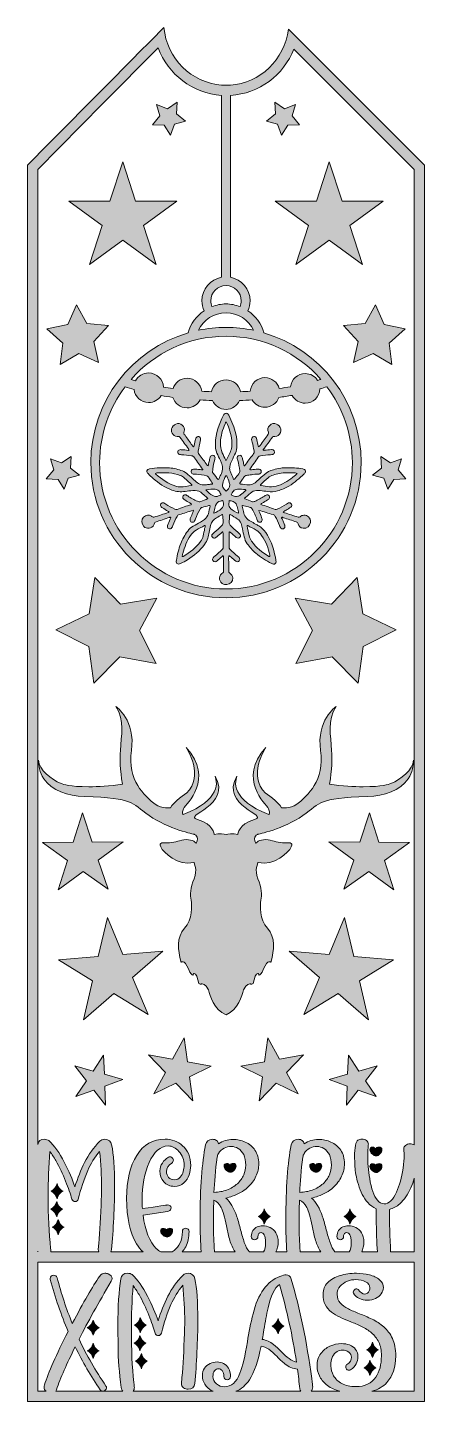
# Model space of a CAD drawing. Header units: centimetres. Extents: x 3.6 to 10.4, y -21.9 to 1.8.
import ezdxf

# ---------------------------------------------------------------- set-up
doc = ezdxf.new("R2010")
doc.units = ezdxf.units.CM
doc.header["$MEASUREMENT"] = 0
doc.layers.add('Layer 1', color=7, linetype='Continuous')

# ---------------------------------------------------------------- blocks, each defined once
blk = doc.blocks.new('block 3')
at = {"layer": 'Layer 1', "true_color": 0xffffff}
h = blk.add_hatch(color=7, dxfattribs=at)
h.dxf.hatch_style = 2
edge = h.paths.add_edge_path()
edge.add_spline(control_points=[(8.062, 1.813), (8, 1.284), (7.568, 0.883), (7.061, 0.847), (7.037, 0.845), (7.012, 0.844), (6.987, 0.844), (6.971, 0.844), (6.955, 0.844), (6.938, 0.845), (6.929, 0.846), (6.919, 0.846), (6.909, 0.847), (6.391, 0.886), (5.961, 1.306), (5.914, 1.841), (5.13, 1.049), (4.345, 0.258), (3.561, -0.533), (3.561, -0.533), (3.561, -21.856), (3.561, -21.856), (3.561, -21.856), (10.409, -21.856), (10.409, -21.856), (10.409, -21.856), (10.409, -0.535), (10.409, -0.535), (10.409, -0.535), (8.062, 1.813), (8.062, 1.813)], knot_values=[0, 0, 0, 0, 1, 1, 1, 2, 2, 2, 3, 3, 3, 4, 4, 4, 5, 5, 5, 6, 6, 6, 7, 7, 7, 8, 8, 8, 9, 9, 9, 10, 10, 10, 10], degree=3, periodic=1)
edge = h.paths.add_edge_path()
edge.add_spline(control_points=[(6.985, -2.611), (7.13, -2.611), (7.248, -2.728), (7.248, -2.873), (7.248, -2.908), (7.24, -2.942), (7.227, -2.973), (7.152, -2.944), (7.07, -2.927), (6.985, -2.927), (6.9, -2.927), (6.818, -2.944), (6.743, -2.973), (6.73, -2.942), (6.722, -2.908), (6.722, -2.873), (6.722, -2.728), (6.84, -2.611), (6.985, -2.611)], knot_values=[0, 0, 0, 0, 1, 1, 1, 2, 2, 2, 3, 3, 3, 4, 4, 4, 5, 5, 5, 6, 6, 6, 6], degree=3, periodic=1)
edge = h.paths.add_edge_path()
edge.add_spline(control_points=[(8.566, -4.246), (8.521, -4.175), (8.441, -4.128), (8.351, -4.128), (8.22, -4.128), (8.112, -4.227), (8.098, -4.355), (8.035, -4.366), (7.969, -4.376), (7.903, -4.385), (7.873, -4.278), (7.774, -4.198), (7.657, -4.198), (7.524, -4.198), (7.414, -4.302), (7.403, -4.432), (7.348, -4.436), (7.292, -4.438), (7.235, -4.44), (7.211, -4.324), (7.108, -4.237), (6.985, -4.237), (6.862, -4.237), (6.759, -4.324), (6.735, -4.44), (6.678, -4.438), (6.622, -4.436), (6.566, -4.432), (6.55, -4.307), (6.443, -4.209), (6.313, -4.209), (6.199, -4.209), (6.104, -4.284), (6.071, -4.386), (6.015, -4.378), (5.959, -4.37), (5.906, -4.361), (5.9, -4.225), (5.788, -4.117), (5.651, -4.117), (5.554, -4.117), (5.469, -4.172), (5.426, -4.253), (5.399, -4.245), (5.373, -4.237), (5.347, -4.228), (5.747, -3.773), (6.333, -3.484), (6.985, -3.484), (7.637, -3.484), (8.223, -3.773), (8.623, -4.228), (8.604, -4.234), (8.585, -4.24), (8.566, -4.246)], knot_values=[0, 0, 0, 0, 1, 1, 1, 2, 2, 2, 3, 3, 3, 4, 4, 4, 5, 5, 5, 6, 6, 6, 7, 7, 7, 8, 8, 8, 9, 9, 9, 10, 10, 10, 11, 11, 11, 12, 12, 12, 13, 13, 13, 14, 14, 14, 15, 15, 15, 16, 16, 16, 17, 17, 17, 18, 18, 18, 18], degree=3, periodic=1)
edge = h.paths.add_edge_path()
edge.add_spline(control_points=[(8.726, -4.354), (9.001, -4.719), (9.164, -5.173), (9.164, -5.664), (9.164, -6.865), (8.187, -7.843), (6.985, -7.843), (5.783, -7.843), (4.806, -6.865), (4.806, -5.664), (4.806, -5.173), (4.969, -4.719), (5.244, -4.354), (5.293, -4.371), (5.345, -4.388), (5.399, -4.403), (5.414, -4.529), (5.521, -4.627), (5.651, -4.627), (5.742, -4.627), (5.822, -4.579), (5.867, -4.508), (5.932, -4.52), (6, -4.529), (6.069, -4.539), (6.101, -4.643), (6.198, -4.719), (6.313, -4.719), (6.411, -4.719), (6.495, -4.664), (6.538, -4.583), (6.608, -4.587), (6.679, -4.59), (6.751, -4.593), (6.791, -4.683), (6.88, -4.746), (6.985, -4.746), (7.09, -4.746), (7.179, -4.683), (7.219, -4.593), (7.293, -4.59), (7.366, -4.587), (7.438, -4.583), (7.482, -4.658), (7.564, -4.708), (7.657, -4.708), (7.768, -4.708), (7.862, -4.638), (7.897, -4.539), (7.976, -4.529), (8.053, -4.517), (8.127, -4.504), (8.17, -4.584), (8.254, -4.638), (8.351, -4.638), (8.489, -4.638), (8.6, -4.529), (8.605, -4.393), (8.647, -4.381), (8.687, -4.367), (8.726, -4.354)], knot_values=[0, 0, 0, 0, 1, 1, 1, 2, 2, 2, 3, 3, 3, 4, 4, 4, 5, 5, 5, 6, 6, 6, 7, 7, 7, 8, 8, 8, 9, 9, 9, 10, 10, 10, 11, 11, 11, 12, 12, 12, 13, 13, 13, 14, 14, 14, 15, 15, 15, 16, 16, 16, 17, 17, 17, 18, 18, 18, 19, 19, 19, 20, 20, 20, 20], degree=3, periodic=1)
edge = h.paths.add_edge_path()
edge.add_spline(control_points=[(6.985, -3.332), (6.823, -3.332), (6.664, -3.349), (6.511, -3.381), (6.596, -3.201), (6.779, -3.079), (6.985, -3.079), (7.191, -3.079), (7.374, -3.201), (7.459, -3.381), (7.306, -3.349), (7.147, -3.332), (6.985, -3.332)], knot_values=[0, 0, 0, 0, 1, 1, 1, 2, 2, 2, 3, 3, 3, 4, 4, 4, 4], degree=3, periodic=1)
edge = h.paths.add_edge_path()
edge.add_spline(control_points=[(3.737, -19.262), (3.738, -19.266), (3.738, -19.27), (3.739, -19.274), (3.739, -19.274), (3.737, -19.274), (3.737, -19.274), (3.737, -19.274), (3.737, -19.262), (3.737, -19.262)], knot_values=[0, 0, 0, 0, 1, 1, 1, 2, 2, 2, 3, 3, 3, 3], degree=3, periodic=1)
edge = h.paths.add_edge_path()
edge.add_spline(control_points=[(7.155, -21.679), (7.249, -21.642), (7.327, -21.576), (7.389, -21.48), (7.475, -21.349), (7.542, -21.155), (7.59, -20.899), (7.674, -20.913), (7.766, -20.974), (7.865, -21.081), (7.907, -21.126), (7.951, -21.167), (7.998, -21.205), (8.064, -21.26), (8.137, -21.29), (8.216, -21.295), (8.232, -21.408), (8.246, -21.522), (8.258, -21.636), (8.26, -21.653), (8.265, -21.668), (8.273, -21.679), (8.273, -21.679), (7.155, -21.679), (7.155, -21.679)], knot_values=[0, 0, 0, 0, 1, 1, 1, 2, 2, 2, 3, 3, 3, 4, 4, 4, 5, 5, 5, 6, 6, 6, 7, 7, 7, 8, 8, 8, 8], degree=3, periodic=1)
edge = h.paths.add_edge_path()
edge.add_spline(control_points=[(7.611, -20.785), (7.622, -20.729), (7.631, -20.674), (7.639, -20.619), (7.66, -20.484), (7.684, -20.358), (7.71, -20.24), (7.755, -20.036), (7.822, -19.9), (7.908, -19.835), (8.036, -20.284), (8.134, -20.73), (8.2, -21.175), (8.118, -21.158), (8.03, -21.097), (7.934, -20.993), (7.893, -20.949), (7.85, -20.909), (7.805, -20.872), (7.743, -20.822), (7.679, -20.793), (7.611, -20.785)], knot_values=[0, 0, 0, 0, 1, 1, 1, 2, 2, 2, 3, 3, 3, 4, 4, 4, 5, 5, 5, 6, 6, 6, 7, 7, 7, 7], degree=3, periodic=1)
edge = h.paths.add_edge_path()
edge.add_spline(control_points=[(10.233, -21.679), (10.233, -21.679), (9.502, -21.679), (9.502, -21.679), (9.609, -21.649), (9.695, -21.599), (9.76, -21.528), (9.862, -21.417), (9.913, -21.265), (9.913, -21.07), (9.913, -20.95), (9.894, -20.85), (9.856, -20.77), (9.818, -20.69), (9.768, -20.623), (9.707, -20.569), (9.645, -20.516), (9.578, -20.471), (9.505, -20.436), (9.431, -20.401), (9.359, -20.369), (9.288, -20.342), (9.217, -20.314), (9.153, -20.287), (9.095, -20.258), (9.037, -20.229), (8.991, -20.195), (8.955, -20.156), (8.92, -20.117), (8.902, -20.068), (8.902, -20.008), (8.902, -19.952), (8.919, -19.905), (8.953, -19.868), (8.986, -19.83), (9.028, -19.801), (9.078, -19.782), (9.128, -19.762), (9.177, -19.753), (9.226, -19.753), (9.289, -19.753), (9.345, -19.765), (9.393, -19.79), (9.441, -19.815), (9.466, -19.85), (9.466, -19.895), (9.466, -19.927), (9.457, -19.952), (9.44, -19.972), (9.423, -19.993), (9.403, -20.003), (9.378, -20.003), (9.34, -20.003), (9.302, -19.977), (9.266, -19.926), (9.26, -19.917), (9.251, -19.913), (9.239, -19.913), (9.219, -19.913), (9.202, -19.923), (9.188, -19.942), (9.182, -19.951), (9.179, -19.959), (9.179, -19.967), (9.179, -19.975), (9.181, -19.982), (9.184, -19.988), (9.208, -20.029), (9.242, -20.06), (9.285, -20.08), (9.328, -20.1), (9.373, -20.11), (9.421, -20.11), (9.475, -20.11), (9.523, -20.1), (9.565, -20.078), (9.606, -20.057), (9.639, -20.03), (9.664, -19.997), (9.688, -19.964), (9.7, -19.929), (9.7, -19.894), (9.7, -19.838), (9.678, -19.791), (9.632, -19.755), (9.587, -19.718), (9.529, -19.69), (9.458, -19.672), (9.387, -19.653), (9.313, -19.644), (9.234, -19.644), (9.133, -19.644), (9.039, -19.657), (8.952, -19.684), (8.864, -19.71), (8.793, -19.75), (8.739, -19.804), (8.685, -19.857), (8.659, -19.924), (8.659, -20.004), (8.659, -20.076), (8.672, -20.136), (8.698, -20.185), (8.724, -20.234), (8.759, -20.277), (8.803, -20.312), (8.847, -20.346), (8.897, -20.377), (8.953, -20.403), (9.009, -20.429), (9.067, -20.454), (9.127, -20.478), (9.194, -20.503), (9.259, -20.531), (9.322, -20.561), (9.386, -20.591), (9.443, -20.628), (9.495, -20.672), (9.547, -20.715), (9.588, -20.768), (9.619, -20.832), (9.65, -20.895), (9.665, -20.974), (9.665, -21.069), (9.665, -21.219), (9.634, -21.341), (9.57, -21.434), (9.495, -21.544), (9.381, -21.599), (9.227, -21.599), (9.127, -21.599), (9.045, -21.581), (8.981, -21.545), (8.918, -21.51), (8.87, -21.464), (8.84, -21.41), (8.809, -21.355), (8.794, -21.299), (8.794, -21.243), (8.794, -21.176), (8.804, -21.122), (8.824, -21.082), (8.844, -21.042), (8.87, -21.013), (8.9, -20.995), (8.931, -20.978), (8.962, -20.969), (8.993, -20.969), (9.034, -20.969), (9.069, -20.981), (9.101, -21.004), (9.132, -21.027), (9.147, -21.057), (9.147, -21.093), (9.147, -21.142), (9.124, -21.181), (9.078, -21.209), (9.058, -21.221), (9.049, -21.238), (9.049, -21.259), (9.049, -21.269), (9.051, -21.278), (9.056, -21.287), (9.066, -21.307), (9.083, -21.316), (9.107, -21.316), (9.117, -21.316), (9.126, -21.314), (9.135, -21.309), (9.178, -21.282), (9.21, -21.248), (9.231, -21.208), (9.251, -21.168), (9.261, -21.127), (9.261, -21.084), (9.261, -21.033), (9.247, -20.99), (9.221, -20.956), (9.194, -20.922), (9.159, -20.897), (9.116, -20.881), (9.073, -20.865), (9.027, -20.857), (8.978, -20.857), (8.908, -20.857), (8.841, -20.871), (8.778, -20.9), (8.714, -20.929), (8.661, -20.972), (8.619, -21.029), (8.577, -21.086), (8.556, -21.157), (8.556, -21.243), (8.556, -21.299), (8.569, -21.356), (8.595, -21.412), (8.62, -21.468), (8.66, -21.518), (8.715, -21.564), (8.769, -21.609), (8.839, -21.646), (8.923, -21.673), (8.93, -21.675), (8.939, -21.677), (8.946, -21.679), (8.946, -21.679), (8.454, -21.679), (8.454, -21.679), (8.471, -21.661), (8.48, -21.637), (8.48, -21.605), (8.48, -21.59), (8.475, -21.541), (8.464, -21.458), (8.378, -20.821), (8.26, -20.251), (8.11, -19.746), (8.095, -19.695), (8.065, -19.669), (8.021, -19.669), (7.997, -19.669), (7.961, -19.679), (7.912, -19.698), (7.692, -19.785), (7.539, -19.999), (7.452, -20.341), (7.412, -20.501), (7.379, -20.663), (7.353, -20.826), (7.313, -21.074), (7.271, -21.254), (7.226, -21.368), (7.165, -21.524), (7.075, -21.602), (6.956, -21.602), (6.908, -21.602), (6.863, -21.585), (6.821, -21.551), (6.78, -21.516), (6.759, -21.475), (6.759, -21.425), (6.759, -21.38), (6.769, -21.347), (6.788, -21.324), (6.807, -21.301), (6.829, -21.29), (6.854, -21.29), (6.878, -21.29), (6.9, -21.301), (6.919, -21.323), (6.939, -21.346), (6.948, -21.379), (6.948, -21.425), (6.948, -21.441), (6.954, -21.454), (6.965, -21.465), (6.976, -21.476), (6.989, -21.482), (7.005, -21.482), (7.021, -21.482), (7.035, -21.476), (7.046, -21.465), (7.057, -21.454), (7.062, -21.441), (7.062, -21.425), (7.062, -21.367), (7.051, -21.319), (7.029, -21.283), (7.007, -21.246), (6.979, -21.219), (6.944, -21.201), (6.909, -21.183), (6.872, -21.174), (6.832, -21.174), (6.79, -21.174), (6.749, -21.183), (6.71, -21.201), (6.671, -21.22), (6.639, -21.247), (6.614, -21.282), (6.589, -21.318), (6.577, -21.36), (6.577, -21.411), (6.577, -21.463), (6.591, -21.512), (6.618, -21.559), (6.645, -21.605), (6.687, -21.643), (6.743, -21.672), (6.749, -21.675), (6.755, -21.677), (6.761, -21.679), (6.761, -21.679), (5.383, -21.679), (5.383, -21.679), (5.396, -21.664), (5.404, -21.642), (5.404, -21.613), (5.404, -21.607), (5.401, -21.578), (5.395, -21.525), (5.367, -21.259), (5.353, -20.959), (5.353, -20.624), (5.353, -20.365), (5.363, -20.109), (5.382, -19.856), (5.417, -19.901), (5.451, -19.953), (5.485, -20.012), (5.548, -20.125), (5.604, -20.243), (5.653, -20.365), (5.702, -20.487), (5.738, -20.591), (5.761, -20.676), (5.765, -20.691), (5.774, -20.702), (5.788, -20.71), (5.797, -20.715), (5.807, -20.718), (5.817, -20.718), (5.846, -20.718), (5.864, -20.703), (5.871, -20.675), (5.915, -20.5), (5.97, -20.336), (6.036, -20.182), (6.087, -20.065), (6.155, -19.955), (6.24, -19.852), (6.262, -20.064), (6.273, -20.274), (6.273, -20.484), (6.273, -20.548), (6.271, -20.612), (6.269, -20.676), (6.259, -20.973), (6.244, -21.228), (6.225, -21.441), (6.22, -21.498), (6.217, -21.531), (6.217, -21.542), (6.217, -21.578), (6.229, -21.603), (6.252, -21.619), (6.276, -21.635), (6.303, -21.643), (6.335, -21.643), (6.402, -21.643), (6.439, -21.61), (6.446, -21.544), (6.462, -21.381), (6.475, -21.2), (6.484, -21.001), (6.494, -20.802), (6.499, -20.62), (6.499, -20.455), (6.499, -20.137), (6.482, -19.9), (6.448, -19.741), (6.435, -19.676), (6.395, -19.644), (6.33, -19.644), (6.293, -19.644), (6.265, -19.655), (6.245, -19.676), (6.135, -19.787), (6.048, -19.908), (5.982, -20.041), (5.917, -20.173), (5.86, -20.313), (5.814, -20.462), (5.772, -20.337), (5.71, -20.195), (5.629, -20.036), (5.548, -19.877), (5.46, -19.754), (5.365, -19.667), (5.347, -19.652), (5.321, -19.644), (5.286, -19.644), (5.22, -19.644), (5.181, -19.676), (5.17, -19.741), (5.137, -19.944), (5.121, -20.215), (5.121, -20.555), (5.121, -20.586), (5.122, -20.706), (5.123, -20.915), (5.125, -21.123), (5.143, -21.357), (5.178, -21.616), (5.181, -21.642), (5.19, -21.663), (5.203, -21.679), (5.203, -21.679), (4.048, -21.679), (4.048, -21.679), (4.053, -21.672), (4.058, -21.663), (4.061, -21.652), (4.13, -21.451), (4.238, -21.204), (4.384, -20.912), (4.511, -21.171), (4.654, -21.419), (4.815, -21.654), (4.827, -21.67), (4.843, -21.679), (4.863, -21.679), (4.873, -21.679), (4.884, -21.675), (4.895, -21.667), (4.914, -21.654), (4.924, -21.637), (4.924, -21.617), (4.924, -21.607), (4.921, -21.597), (4.915, -21.589), (4.735, -21.326), (4.58, -21.057), (4.451, -20.779), (4.601, -20.488), (4.786, -20.155), (5.006, -19.78), (5.015, -19.764), (5.02, -19.749), (5.02, -19.735), (5.02, -19.699), (4.997, -19.672), (4.953, -19.654), (4.933, -19.647), (4.915, -19.643), (4.898, -19.643), (4.861, -19.643), (4.83, -19.661), (4.805, -19.697), (4.683, -19.872), (4.526, -20.143), (4.334, -20.51), (4.231, -20.257), (4.144, -19.993), (4.072, -19.72), (4.065, -19.692), (4.044, -19.678), (4.011, -19.678), (3.972, -19.678), (3.953, -19.697), (3.953, -19.734), (3.953, -19.739), (3.953, -19.744), (3.955, -19.75), (4.038, -20.063), (4.141, -20.362), (4.263, -20.647), (4.057, -21.05), (3.921, -21.358), (3.855, -21.569), (3.851, -21.583), (3.849, -21.597), (3.849, -21.609), (3.849, -21.638), (3.86, -21.661), (3.881, -21.679), (3.881, -21.679), (3.737, -21.679), (3.737, -21.679), (3.737, -21.679), (3.737, -19.45), (3.737, -19.45), (3.737, -19.45), (7.445, -19.45), (7.445, -19.45), (7.466, -19.452), (7.488, -19.453), (7.51, -19.453), (7.529, -19.453), (7.547, -19.452), (7.565, -19.45), (7.565, -19.45), (8.923, -19.45), (8.923, -19.45), (8.944, -19.452), (8.966, -19.453), (8.988, -19.453), (9.007, -19.453), (9.025, -19.452), (9.043, -19.45), (9.043, -19.45), (10.233, -19.45), (10.233, -19.45), (10.233, -19.45), (10.233, -21.679), (10.233, -21.679)], knot_values=[0, 0, 0, 0, 1, 1, 1, 2, 2, 2, 3, 3, 3, 4, 4, 4, 5, 5, 5, 6, 6, 6, 7, 7, 7, 8, 8, 8, 9, 9, 9, 10, 10, 10, 11, 11, 11, 12, 12, 12, 13, 13, 13, 14, 14, 14, 15, 15, 15, 16, 16, 16, 17, 17, 17, 18, 18, 18, 19, 19, 19, 20, 20, 20, 21, 21, 21, 22, 22, 22, 23, 23, 23, 24, 24, 24, 25, 25, 25, 26, 26, 26, 27, 27, 27, 28, 28, 28, 29, 29, 29, 30, 30, 30, 31, 31, 31, 32, 32, 32, 33, 33, 33, 34, 34, 34, 35, 35, 35, 36, 36, 36, 37, 37, 37, 38, 38, 38, 39, 39, 39, 40, 40, 40, 41, 41, 41, 42, 42, 42, 43, 43, 43, 44, 44, 44, 45, 45, 45, 46, 46, 46, 47, 47, 47, 48, 48, 48, 49, 49, 49, 50, 50, 50, 51, 51, 51, 52, 52, 52, 53, 53, 53, 54, 54, 54, 55, 55, 55, 56, 56, 56, 57, 57, 57, 58, 58, 58, 59, 59, 59, 60, 60, 60, 61, 61, 61, 62, 62, 62, 63, 63, 63, 64, 64, 64, 65, 65, 65, 66, 66, 66, 67, 67, 67, 68, 68, 68, 69, 69, 69, 70, 70, 70, 71, 71, 71, 72, 72, 72, 73, 73, 73, 74, 74, 74, 75, 75, 75, 76, 76, 76, 77, 77, 77, 78, 78, 78, 79, 79, 79, 80, 80, 80, 81, 81, 81, 82, 82, 82, 83, 83, 83, 84, 84, 84, 85, 85, 85, 86, 86, 86, 87, 87, 87, 88, 88, 88, 89, 89, 89, 90, 90, 90, 91, 91, 91, 92, 92, 92, 93, 93, 93, 94, 94, 94, 95, 95, 95, 96, 96, 96, 97, 97, 97, 98, 98, 98, 99, 99, 99, 100, 100, 100, 101, 101, 101, 102, 102, 102, 103, 103, 103, 104, 104, 104, 105, 105, 105, 106, 106, 106, 107, 107, 107, 108, 108, 108, 109, 109, 109, 110, 110, 110, 111, 111, 111, 112, 112, 112, 113, 113, 113, 114, 114, 114, 115, 115, 115, 116, 116, 116, 117, 117, 117, 118, 118, 118, 119, 119, 119, 120, 120, 120, 121, 121, 121, 122, 122, 122, 123, 123, 123, 124, 124, 124, 125, 125, 125, 126, 126, 126, 127, 127, 127, 128, 128, 128, 129, 129, 129, 130, 130, 130, 131, 131, 131, 132, 132, 132, 133, 133, 133, 134, 134, 134, 135, 135, 135, 136, 136, 136, 137, 137, 137, 138, 138, 138, 139, 139, 139, 140, 140, 140, 141, 141, 141, 142, 142, 142, 143, 143, 143, 144, 144, 144, 145, 145, 145, 146, 146, 146, 147, 147, 147, 148, 148, 148, 149, 149, 149, 150, 150, 150, 151, 151, 151, 152, 152, 152, 153, 153, 153, 154, 154, 154, 155, 155, 155, 156, 156, 156, 157, 157, 157, 158, 158, 158, 159, 159, 159, 160, 160, 160, 161, 161, 161, 162, 162, 162, 163, 163, 163, 164, 164, 164, 165, 165, 165, 165], degree=3, periodic=1)
edge = h.paths.add_edge_path()
edge.add_spline(control_points=[(4.79, -19.274), (4.79, -19.274), (3.966, -19.274), (3.966, -19.274), (3.965, -19.259), (3.963, -19.24), (3.96, -19.215), (3.932, -18.949), (3.918, -18.649), (3.918, -18.314), (3.918, -18.055), (3.928, -17.799), (3.947, -17.546), (3.982, -17.591), (4.016, -17.643), (4.05, -17.702), (4.113, -17.815), (4.169, -17.933), (4.218, -18.055), (4.268, -18.177), (4.304, -18.281), (4.326, -18.366), (4.331, -18.381), (4.339, -18.392), (4.353, -18.4), (4.362, -18.405), (4.372, -18.408), (4.382, -18.408), (4.411, -18.408), (4.429, -18.393), (4.436, -18.365), (4.48, -18.19), (4.535, -18.026), (4.602, -17.872), (4.652, -17.755), (4.72, -17.645), (4.805, -17.542), (4.827, -17.754), (4.838, -17.964), (4.838, -18.174), (4.838, -18.238), (4.837, -18.302), (4.834, -18.366), (4.824, -18.663), (4.809, -18.918), (4.79, -19.131), (4.785, -19.188), (4.782, -19.221), (4.782, -19.232), (4.782, -19.248), (4.785, -19.262), (4.79, -19.274)], knot_values=[0, 0, 0, 0, 1, 1, 1, 2, 2, 2, 3, 3, 3, 4, 4, 4, 5, 5, 5, 6, 6, 6, 7, 7, 7, 8, 8, 8, 9, 9, 9, 10, 10, 10, 11, 11, 11, 12, 12, 12, 13, 13, 13, 14, 14, 14, 15, 15, 15, 16, 16, 16, 17, 17, 17, 17], degree=3, periodic=1)
edge = h.paths.add_edge_path()
edge.add_spline(control_points=[(6.901, -18.509), (6.933, -18.573), (6.963, -18.678), (6.991, -18.826), (7.006, -18.901), (7.023, -18.975), (7.043, -19.049), (7.063, -19.122), (7.092, -19.189), (7.128, -19.25), (7.133, -19.258), (7.138, -19.266), (7.143, -19.274), (7.143, -19.274), (6.787, -19.274), (6.787, -19.274), (6.786, -19.256), (6.784, -19.233), (6.782, -19.202), (6.772, -19.059), (6.768, -18.905), (6.768, -18.74), (6.768, -18.659), (6.77, -18.54), (6.774, -18.384), (6.827, -18.404), (6.869, -18.446), (6.901, -18.509)], knot_values=[0, 0, 0, 0, 1, 1, 1, 2, 2, 2, 3, 3, 3, 4, 4, 4, 5, 5, 5, 6, 6, 6, 7, 7, 7, 8, 8, 8, 9, 9, 9, 9], degree=3, periodic=1)
edge = h.paths.add_edge_path()
edge.add_spline(control_points=[(6.778, -18.25), (6.784, -18.076), (6.802, -17.874), (6.832, -17.642), (6.836, -17.62), (6.843, -17.598), (6.855, -17.579), (6.88, -17.54), (6.913, -17.51), (6.952, -17.489), (6.992, -17.468), (7.033, -17.458), (7.076, -17.458), (7.119, -17.458), (7.159, -17.469), (7.197, -17.492), (7.235, -17.515), (7.266, -17.55), (7.29, -17.598), (7.314, -17.646), (7.326, -17.708), (7.326, -17.782), (7.326, -17.837), (7.314, -17.892), (7.291, -17.947), (7.267, -18.002), (7.231, -18.053), (7.181, -18.099), (7.132, -18.145), (7.07, -18.182), (6.995, -18.209), (6.932, -18.232), (6.86, -18.246), (6.778, -18.25)], knot_values=[0, 0, 0, 0, 1, 1, 1, 2, 2, 2, 3, 3, 3, 4, 4, 4, 5, 5, 5, 6, 6, 6, 7, 7, 7, 8, 8, 8, 9, 9, 9, 10, 10, 10, 11, 11, 11, 11], degree=3, periodic=1)
edge = h.paths.add_edge_path()
edge.add_spline(control_points=[(8.379, -18.509), (8.41, -18.573), (8.44, -18.678), (8.469, -18.826), (8.483, -18.901), (8.501, -18.975), (8.521, -19.049), (8.541, -19.122), (8.569, -19.189), (8.605, -19.25), (8.61, -19.258), (8.616, -19.266), (8.621, -19.274), (8.621, -19.274), (8.264, -19.274), (8.264, -19.274), (8.263, -19.256), (8.262, -19.233), (8.259, -19.202), (8.25, -19.059), (8.246, -18.905), (8.246, -18.74), (8.246, -18.659), (8.248, -18.54), (8.252, -18.384), (8.305, -18.404), (8.347, -18.446), (8.379, -18.509)], knot_values=[0, 0, 0, 0, 1, 1, 1, 2, 2, 2, 3, 3, 3, 4, 4, 4, 5, 5, 5, 6, 6, 6, 7, 7, 7, 8, 8, 8, 9, 9, 9, 9], degree=3, periodic=1)
edge = h.paths.add_edge_path()
edge.add_spline(control_points=[(8.256, -18.25), (8.261, -18.076), (8.28, -17.874), (8.31, -17.642), (8.313, -17.62), (8.321, -17.598), (8.333, -17.579), (8.358, -17.54), (8.39, -17.51), (8.43, -17.489), (8.469, -17.468), (8.511, -17.458), (8.554, -17.458), (8.597, -17.458), (8.637, -17.469), (8.675, -17.492), (8.713, -17.515), (8.744, -17.55), (8.768, -17.598), (8.792, -17.646), (8.804, -17.708), (8.804, -17.782), (8.804, -17.837), (8.792, -17.892), (8.768, -17.947), (8.745, -18.002), (8.708, -18.053), (8.659, -18.099), (8.61, -18.145), (8.548, -18.182), (8.473, -18.209), (8.41, -18.232), (8.337, -18.246), (8.256, -18.25)], knot_values=[0, 0, 0, 0, 1, 1, 1, 2, 2, 2, 3, 3, 3, 4, 4, 4, 5, 5, 5, 6, 6, 6, 7, 7, 7, 8, 8, 8, 9, 9, 9, 10, 10, 10, 11, 11, 11, 11], degree=3, periodic=1)
edge = h.paths.add_edge_path()
edge.add_spline(control_points=[(10.233, -19.274), (10.233, -19.274), (9.825, -19.274), (9.825, -19.274), (9.823, -19.241), (9.821, -19.186), (9.817, -19.11), (9.81, -18.986), (9.807, -18.861), (9.807, -18.735), (9.807, -18.735), (9.807, -18.542), (9.807, -18.542), (9.871, -18.525), (9.929, -18.493), (9.981, -18.446), (10.058, -18.375), (10.122, -18.284), (10.172, -18.173), (10.196, -18.117), (10.216, -18.062), (10.233, -18.005), (10.233, -18.005), (10.233, -19.274), (10.233, -19.274)], knot_values=[0, 0, 0, 0, 1, 1, 1, 2, 2, 2, 3, 3, 3, 4, 4, 4, 5, 5, 5, 6, 6, 6, 7, 7, 7, 8, 8, 8, 8], degree=3, periodic=1)
edge = h.paths.add_edge_path()
edge.add_spline(control_points=[(10.233, -17.431), (10.232, -17.431), (10.232, -17.431), (10.232, -17.431), (10.211, -17.419), (10.188, -17.412), (10.161, -17.412), (10.13, -17.412), (10.103, -17.421), (10.081, -17.438), (10.061, -17.452), (10.052, -17.472), (10.052, -17.497), (10.052, -17.505), (10.053, -17.52), (10.055, -17.543), (10.057, -17.566), (10.058, -17.587), (10.058, -17.606), (10.057, -17.67), (10.05, -17.746), (10.038, -17.833), (10.014, -17.995), (9.977, -18.132), (9.928, -18.243), (9.867, -18.379), (9.795, -18.447), (9.712, -18.447), (9.667, -18.447), (9.628, -18.427), (9.596, -18.386), (9.535, -18.31), (9.491, -18.184), (9.463, -18.01), (9.44, -17.869), (9.429, -17.732), (9.429, -17.597), (9.429, -17.557), (9.431, -17.52), (9.435, -17.484), (9.438, -17.448), (9.44, -17.426), (9.44, -17.417), (9.44, -17.391), (9.43, -17.37), (9.408, -17.355), (9.387, -17.339), (9.36, -17.332), (9.329, -17.332), (9.304, -17.332), (9.281, -17.338), (9.261, -17.35), (9.222, -17.373), (9.203, -17.47), (9.203, -17.64), (9.203, -17.671), (9.205, -17.727), (9.209, -17.807), (9.212, -17.887), (9.232, -17.99), (9.268, -18.114), (9.304, -18.238), (9.358, -18.342), (9.43, -18.425), (9.472, -18.473), (9.521, -18.508), (9.577, -18.53), (9.577, -18.53), (9.577, -18.698), (9.577, -18.698), (9.577, -18.924), (9.583, -19.115), (9.596, -19.274), (9.596, -19.274), (9.325, -19.274), (9.325, -19.274), (9.35, -19.227), (9.363, -19.171), (9.363, -19.105), (9.363, -19.042), (9.35, -18.989), (9.324, -18.948), (9.298, -18.906), (9.265, -18.875), (9.224, -18.855), (9.183, -18.835), (9.141, -18.824), (9.097, -18.824), (9.062, -18.824), (9.03, -18.831), (9, -18.845), (8.969, -18.859), (8.945, -18.88), (8.926, -18.908), (8.908, -18.936), (8.898, -18.97), (8.898, -19.01), (8.898, -19.026), (8.904, -19.04), (8.916, -19.05), (8.927, -19.061), (8.94, -19.067), (8.955, -19.067), (8.971, -19.067), (8.985, -19.061), (8.996, -19.05), (9.008, -19.04), (9.013, -19.026), (9.013, -19.01), (9.013, -18.988), (9.019, -18.971), (9.03, -18.96), (9.041, -18.948), (9.053, -18.942), (9.068, -18.942), (9.087, -18.942), (9.105, -18.956), (9.121, -18.983), (9.138, -19.01), (9.146, -19.053), (9.146, -19.112), (9.146, -19.184), (9.134, -19.237), (9.11, -19.274), (9.11, -19.274), (8.865, -19.274), (8.865, -19.274), (8.831, -19.233), (8.802, -19.179), (8.779, -19.112), (8.756, -19.045), (8.734, -18.972), (8.714, -18.893), (8.695, -18.818), (8.673, -18.743), (8.65, -18.668), (8.602, -18.521), (8.538, -18.414), (8.458, -18.347), (8.498, -18.339), (8.536, -18.328), (8.571, -18.315), (8.675, -18.278), (8.761, -18.23), (8.828, -18.17), (8.896, -18.109), (8.946, -18.043), (8.979, -17.972), (9.012, -17.9), (9.029, -17.829), (9.029, -17.757), (9.029, -17.662), (9.007, -17.583), (8.963, -17.52), (8.919, -17.458), (8.863, -17.411), (8.796, -17.381), (8.728, -17.352), (8.657, -17.337), (8.584, -17.337), (8.488, -17.337), (8.404, -17.361), (8.333, -17.41), (8.33, -17.387), (8.319, -17.369), (8.3, -17.355), (8.282, -17.341), (8.258, -17.334), (8.229, -17.334), (8.163, -17.334), (8.123, -17.366), (8.109, -17.431), (8.048, -17.736), (8.017, -18.169), (8.017, -18.728), (8.017, -18.934), (8.023, -19.115), (8.035, -19.274), (8.035, -19.274), (7.847, -19.274), (7.847, -19.274), (7.872, -19.227), (7.886, -19.171), (7.886, -19.105), (7.886, -19.042), (7.872, -18.989), (7.846, -18.948), (7.82, -18.906), (7.787, -18.875), (7.746, -18.855), (7.705, -18.835), (7.663, -18.824), (7.619, -18.824), (7.585, -18.824), (7.552, -18.831), (7.522, -18.845), (7.491, -18.859), (7.467, -18.88), (7.449, -18.908), (7.43, -18.936), (7.421, -18.97), (7.421, -19.01), (7.421, -19.026), (7.426, -19.04), (7.438, -19.05), (7.449, -19.061), (7.462, -19.067), (7.478, -19.067), (7.494, -19.067), (7.507, -19.061), (7.519, -19.05), (7.53, -19.04), (7.536, -19.026), (7.536, -19.01), (7.536, -18.988), (7.541, -18.971), (7.552, -18.96), (7.563, -18.948), (7.576, -18.942), (7.59, -18.942), (7.609, -18.942), (7.627, -18.956), (7.644, -18.983), (7.66, -19.01), (7.668, -19.053), (7.668, -19.112), (7.668, -19.184), (7.656, -19.237), (7.632, -19.274), (7.632, -19.274), (7.388, -19.274), (7.388, -19.274), (7.353, -19.233), (7.324, -19.179), (7.301, -19.112), (7.278, -19.045), (7.257, -18.972), (7.236, -18.893), (7.217, -18.818), (7.196, -18.743), (7.172, -18.668), (7.124, -18.521), (7.06, -18.414), (6.98, -18.347), (7.02, -18.339), (7.058, -18.328), (7.094, -18.315), (7.197, -18.278), (7.283, -18.23), (7.351, -18.17), (7.418, -18.109), (7.469, -18.043), (7.502, -17.972), (7.534, -17.9), (7.551, -17.829), (7.551, -17.757), (7.551, -17.662), (7.529, -17.583), (7.485, -17.52), (7.441, -17.458), (7.386, -17.411), (7.318, -17.381), (7.25, -17.352), (7.179, -17.337), (7.106, -17.337), (7.01, -17.337), (6.926, -17.361), (6.855, -17.41), (6.852, -17.387), (6.842, -17.369), (6.823, -17.355), (6.804, -17.341), (6.78, -17.334), (6.751, -17.334), (6.685, -17.334), (6.645, -17.366), (6.631, -17.431), (6.57, -17.736), (6.539, -18.169), (6.539, -18.728), (6.539, -18.934), (6.545, -19.115), (6.557, -19.274), (6.557, -19.274), (6.23, -19.274), (6.23, -19.274), (6.253, -19.248), (6.273, -19.219), (6.29, -19.186), (6.328, -19.113), (6.347, -19.026), (6.347, -18.924), (6.347, -18.909), (6.341, -18.896), (6.33, -18.884), (6.319, -18.873), (6.305, -18.867), (6.289, -18.867), (6.274, -18.867), (6.261, -18.873), (6.249, -18.884), (6.238, -18.896), (6.232, -18.909), (6.232, -18.924), (6.232, -18.999), (6.219, -19.064), (6.193, -19.12), (6.167, -19.176), (6.133, -19.219), (6.092, -19.25), (6.08, -19.26), (6.067, -19.267), (6.054, -19.274), (6.054, -19.274), (5.859, -19.274), (5.859, -19.274), (5.832, -19.261), (5.807, -19.242), (5.783, -19.218), (5.666, -19.104), (5.591, -18.912), (5.555, -18.643), (5.555, -18.643), (5.978, -18.579), (5.978, -18.579), (6, -18.576), (6.017, -18.566), (6.028, -18.55), (6.035, -18.539), (6.039, -18.528), (6.039, -18.516), (6.039, -18.483), (6.016, -18.466), (5.971, -18.466), (5.964, -18.466), (5.821, -18.487), (5.543, -18.529), (5.539, -18.48), (5.538, -18.43), (5.538, -18.38), (5.538, -18.13), (5.578, -17.915), (5.658, -17.736), (5.743, -17.545), (5.853, -17.449), (5.988, -17.449), (6.059, -17.449), (6.121, -17.48), (6.174, -17.542), (6.232, -17.609), (6.262, -17.689), (6.263, -17.781), (6.263, -17.815), (6.258, -17.85), (6.248, -17.888), (6.238, -17.925), (6.221, -17.958), (6.196, -17.987), (6.171, -18.016), (6.138, -18.03), (6.097, -18.03), (6.054, -18.03), (6.02, -18.017), (5.996, -17.991), (5.972, -17.965), (5.959, -17.931), (5.959, -17.89), (5.959, -17.828), (5.989, -17.78), (6.048, -17.743), (6.067, -17.732), (6.077, -17.714), (6.077, -17.692), (6.077, -17.681), (6.074, -17.672), (6.069, -17.664), (6.057, -17.644), (6.041, -17.635), (6.019, -17.635), (6.009, -17.635), (5.999, -17.637), (5.991, -17.642), (5.95, -17.667), (5.915, -17.7), (5.887, -17.743), (5.86, -17.786), (5.846, -17.832), (5.846, -17.88), (5.846, -17.955), (5.868, -18.019), (5.912, -18.069), (5.956, -18.12), (6.018, -18.145), (6.097, -18.145), (6.163, -18.145), (6.217, -18.126), (6.259, -18.087), (6.301, -18.048), (6.331, -18.001), (6.35, -17.944), (6.367, -17.891), (6.376, -17.838), (6.376, -17.785), (6.376, -17.64), (6.33, -17.527), (6.237, -17.445), (6.151, -17.369), (6.051, -17.33), (5.935, -17.33), (5.724, -17.33), (5.561, -17.424), (5.445, -17.611), (5.329, -17.799), (5.271, -18.045), (5.271, -18.35), (5.271, -18.69), (5.328, -18.952), (5.442, -19.136), (5.475, -19.19), (5.512, -19.236), (5.554, -19.274), (5.554, -19.274), (5.001, -19.274), (5.001, -19.274), (5.006, -19.262), (5.009, -19.249), (5.011, -19.234), (5.027, -19.071), (5.04, -18.89), (5.049, -18.691), (5.059, -18.492), (5.064, -18.31), (5.064, -18.145), (5.064, -17.827), (5.047, -17.59), (5.013, -17.431), (5, -17.366), (4.96, -17.334), (4.895, -17.334), (4.858, -17.334), (4.83, -17.345), (4.81, -17.366), (4.701, -17.477), (4.613, -17.598), (4.547, -17.731), (4.482, -17.863), (4.426, -18.003), (4.379, -18.153), (4.337, -18.027), (4.276, -17.885), (4.194, -17.726), (4.113, -17.568), (4.025, -17.444), (3.93, -17.357), (3.912, -17.342), (3.886, -17.334), (3.851, -17.334), (3.788, -17.334), (3.75, -17.364), (3.737, -17.423), (3.737, -17.423), (3.737, -0.606), (3.737, -0.606), (3.737, -0.606), (4.863, 0.529), (4.863, 0.529), (4.863, 0.529), (5.814, 1.49), (5.814, 1.49), (5.986, 1.033), (6.41, 0.702), (6.909, 0.67), (6.909, 0.67), (6.909, -2.466), (6.909, -2.466), (6.717, -2.502), (6.57, -2.671), (6.57, -2.873), (6.57, -2.933), (6.583, -2.991), (6.607, -3.044), (6.476, -3.132), (6.376, -3.266), (6.333, -3.426), (5.364, -3.708), (4.654, -4.604), (4.654, -5.664), (4.654, -6.949), (5.699, -7.995), (6.985, -7.995), (8.271, -7.995), (9.316, -6.949), (9.316, -5.664), (9.316, -4.604), (8.606, -3.708), (7.637, -3.426), (7.594, -3.266), (7.494, -3.133), (7.363, -3.044), (7.387, -2.991), (7.4, -2.933), (7.4, -2.873), (7.4, -2.671), (7.253, -2.502), (7.061, -2.466), (7.061, -2.466), (7.061, 0.67), (7.061, 0.67), (7.555, 0.699), (7.978, 1.018), (8.156, 1.469), (8.156, 1.469), (10.233, -0.608), (10.233, -0.608), (10.233, -0.608), (10.233, -17.431), (10.233, -17.431)], knot_values=[0, 0, 0, 0, 1, 1, 1, 2, 2, 2, 3, 3, 3, 4, 4, 4, 5, 5, 5, 6, 6, 6, 7, 7, 7, 8, 8, 8, 9, 9, 9, 10, 10, 10, 11, 11, 11, 12, 12, 12, 13, 13, 13, 14, 14, 14, 15, 15, 15, 16, 16, 16, 17, 17, 17, 18, 18, 18, 19, 19, 19, 20, 20, 20, 21, 21, 21, 22, 22, 22, 23, 23, 23, 24, 24, 24, 25, 25, 25, 26, 26, 26, 27, 27, 27, 28, 28, 28, 29, 29, 29, 30, 30, 30, 31, 31, 31, 32, 32, 32, 33, 33, 33, 34, 34, 34, 35, 35, 35, 36, 36, 36, 37, 37, 37, 38, 38, 38, 39, 39, 39, 40, 40, 40, 41, 41, 41, 42, 42, 42, 43, 43, 43, 44, 44, 44, 45, 45, 45, 46, 46, 46, 47, 47, 47, 48, 48, 48, 49, 49, 49, 50, 50, 50, 51, 51, 51, 52, 52, 52, 53, 53, 53, 54, 54, 54, 55, 55, 55, 56, 56, 56, 57, 57, 57, 58, 58, 58, 59, 59, 59, 60, 60, 60, 61, 61, 61, 62, 62, 62, 63, 63, 63, 64, 64, 64, 65, 65, 65, 66, 66, 66, 67, 67, 67, 68, 68, 68, 69, 69, 69, 70, 70, 70, 71, 71, 71, 72, 72, 72, 73, 73, 73, 74, 74, 74, 75, 75, 75, 76, 76, 76, 77, 77, 77, 78, 78, 78, 79, 79, 79, 80, 80, 80, 81, 81, 81, 82, 82, 82, 83, 83, 83, 84, 84, 84, 85, 85, 85, 86, 86, 86, 87, 87, 87, 88, 88, 88, 89, 89, 89, 90, 90, 90, 91, 91, 91, 92, 92, 92, 93, 93, 93, 94, 94, 94, 95, 95, 95, 96, 96, 96, 97, 97, 97, 98, 98, 98, 99, 99, 99, 100, 100, 100, 101, 101, 101, 102, 102, 102, 103, 103, 103, 104, 104, 104, 105, 105, 105, 106, 106, 106, 107, 107, 107, 108, 108, 108, 109, 109, 109, 110, 110, 110, 111, 111, 111, 112, 112, 112, 113, 113, 113, 114, 114, 114, 115, 115, 115, 116, 116, 116, 117, 117, 117, 118, 118, 118, 119, 119, 119, 120, 120, 120, 121, 121, 121, 122, 122, 122, 123, 123, 123, 124, 124, 124, 125, 125, 125, 126, 126, 126, 127, 127, 127, 128, 128, 128, 129, 129, 129, 130, 130, 130, 131, 131, 131, 132, 132, 132, 133, 133, 133, 134, 134, 134, 135, 135, 135, 136, 136, 136, 137, 137, 137, 138, 138, 138, 139, 139, 139, 140, 140, 140, 141, 141, 141, 142, 142, 142, 143, 143, 143, 144, 144, 144, 145, 145, 145, 146, 146, 146, 147, 147, 147, 148, 148, 148, 149, 149, 149, 150, 150, 150, 151, 151, 151, 152, 152, 152, 153, 153, 153, 154, 154, 154, 155, 155, 155, 156, 156, 156, 157, 157, 157, 158, 158, 158, 159, 159, 159, 160, 160, 160, 161, 161, 161, 162, 162, 162, 163, 163, 163, 164, 164, 164, 165, 165, 165, 166, 166, 166, 167, 167, 167, 168, 168, 168, 169, 169, 169, 170, 170, 170, 171, 171, 171, 172, 172, 172, 172], degree=3, periodic=1)
h = blk.add_hatch(color=7, dxfattribs=at)
h.dxf.hatch_style = 2
h.paths.add_polyline_path([(5.917, 0.156), (6.026, -0.014), (6.094, 0.175), (6.289, 0.226), (6.13, 0.35), (6.142, 0.551), (5.975, 0.438), (5.787, 0.512), (5.843, 0.318), (5.715, 0.162)])
h = blk.add_hatch(color=7, dxfattribs=at)
h.dxf.hatch_style = 2
h.paths.add_polyline_path([(7.995, 0.438), (7.828, 0.551), (7.84, 0.35), (7.681, 0.226), (7.876, 0.175), (7.944, -0.014), (8.053, 0.156), (8.255, 0.162), (8.127, 0.318), (8.183, 0.512)])
h = blk.add_hatch(color=7, dxfattribs=at)
h.dxf.hatch_style = 2
h.paths.add_polyline_path([(4.628, -2.248), (5.204, -1.83), (5.78, -2.248), (5.56, -1.572), (6.135, -1.153), (5.424, -1.153), (5.204, -0.477), (4.984, -1.153), (4.273, -1.153), (4.848, -1.572)])
h = blk.add_hatch(color=7, dxfattribs=at)
h.dxf.hatch_style = 2
h.paths.add_polyline_path([(8.41, -1.572), (8.19, -2.248), (8.766, -1.83), (9.342, -2.248), (9.122, -1.572), (9.697, -1.153), (8.986, -1.153), (8.766, -0.477), (8.546, -1.153), (7.835, -1.153)])
h = blk.add_hatch(color=7, dxfattribs=at)
h.dxf.hatch_style = 2
h.paths.add_polyline_path([(4.127, -3.971), (4.447, -3.781), (4.785, -3.937), (4.703, -3.574), (4.956, -3.301), (4.586, -3.267), (4.404, -2.942), (4.257, -3.284), (3.892, -3.356), (4.171, -3.602)])
h = blk.add_hatch(color=7, dxfattribs=at)
h.dxf.hatch_style = 2
h.paths.add_polyline_path([(9.384, -3.267), (9.014, -3.301), (9.267, -3.574), (9.185, -3.937), (9.523, -3.781), (9.843, -3.971), (9.799, -3.602), (10.078, -3.356), (9.713, -3.284), (9.566, -2.942)])
h = blk.add_hatch(color=7, dxfattribs=at)
h.dxf.hatch_style = 2
edge = h.paths.add_edge_path()
edge.add_spline(control_points=[(8.327, -6.57), (8.303, -6.573), (8.282, -6.58), (8.265, -6.596), (8.254, -6.607), (8.243, -6.607), (8.229, -6.603), (8.15, -6.578), (8.071, -6.553), (7.992, -6.527), (7.985, -6.525), (7.976, -6.523), (7.972, -6.513), (7.988, -6.504), (8.004, -6.494), (8.02, -6.484), (8.048, -6.467), (8.076, -6.451), (8.103, -6.432), (8.123, -6.419), (8.126, -6.397), (8.116, -6.379), (8.104, -6.358), (8.082, -6.35), (8.061, -6.36), (8.049, -6.365), (8.038, -6.372), (8.027, -6.379), (7.976, -6.412), (7.924, -6.441), (7.87, -6.468), (7.858, -6.474), (7.848, -6.476), (7.833, -6.47), (7.752, -6.441), (7.669, -6.413), (7.585, -6.384), (7.592, -6.371), (7.602, -6.368), (7.61, -6.363), (7.641, -6.344), (7.672, -6.326), (7.702, -6.307), (7.709, -6.303), (7.717, -6.298), (7.723, -6.292), (7.738, -6.279), (7.741, -6.253), (7.73, -6.237), (7.718, -6.22), (7.696, -6.214), (7.676, -6.223), (7.666, -6.228), (7.657, -6.235), (7.647, -6.241), (7.594, -6.275), (7.54, -6.306), (7.482, -6.332), (7.463, -6.34), (7.447, -6.342), (7.428, -6.334), (7.391, -6.319), (7.354, -6.305), (7.316, -6.291), (7.312, -6.289), (7.305, -6.288), (7.304, -6.279), (7.338, -6.25), (7.372, -6.219), (7.406, -6.189), (7.437, -6.163), (7.471, -6.147), (7.512, -6.146), (7.533, -6.146), (7.554, -6.144), (7.576, -6.147), (7.619, -6.152), (7.661, -6.157), (7.704, -6.162), (7.761, -6.168), (7.818, -6.172), (7.874, -6.153), (7.942, -6.131), (8.009, -6.105), (8.07, -6.067), (8.168, -6.008), (8.254, -5.935), (8.334, -5.855), (8.339, -5.85), (8.345, -5.845), (8.348, -5.839), (8.36, -5.82), (8.355, -5.794), (8.337, -5.781), (8.329, -5.775), (8.319, -5.773), (8.309, -5.771), (8.215, -5.757), (8.121, -5.749), (8.026, -5.753), (7.994, -5.754), (7.961, -5.754), (7.928, -5.759), (7.885, -5.766), (7.844, -5.777), (7.802, -5.787), (7.741, -5.802), (7.687, -5.83), (7.641, -5.872), (7.608, -5.902), (7.575, -5.932), (7.543, -5.963), (7.519, -5.986), (7.493, -6.006), (7.464, -6.023), (7.438, -6.039), (7.41, -6.047), (7.379, -6.047), (7.33, -6.047), (7.282, -6.036), (7.233, -6.035), (7.224, -6.035), (7.221, -6.028), (7.226, -6.02), (7.24, -5.997), (7.254, -5.974), (7.269, -5.951), (7.282, -5.932), (7.292, -5.91), (7.31, -5.896), (7.327, -5.883), (7.353, -5.884), (7.376, -5.879), (7.391, -5.876), (7.407, -5.875), (7.422, -5.872), (7.46, -5.866), (7.499, -5.864), (7.537, -5.863), (7.549, -5.863), (7.56, -5.861), (7.571, -5.856), (7.586, -5.848), (7.596, -5.829), (7.593, -5.813), (7.59, -5.795), (7.577, -5.781), (7.559, -5.778), (7.551, -5.777), (7.542, -5.777), (7.534, -5.778), (7.497, -5.78), (7.459, -5.778), (7.422, -5.786), (7.413, -5.788), (7.403, -5.79), (7.394, -5.785), (7.394, -5.782), (7.392, -5.779), (7.394, -5.777), (7.444, -5.709), (7.493, -5.64), (7.539, -5.569), (7.549, -5.554), (7.562, -5.549), (7.578, -5.547), (7.637, -5.539), (7.694, -5.529), (7.753, -5.528), (7.767, -5.527), (7.782, -5.525), (7.795, -5.521), (7.813, -5.515), (7.822, -5.5), (7.822, -5.481), (7.822, -5.463), (7.814, -5.451), (7.798, -5.444), (7.789, -5.44), (7.779, -5.438), (7.769, -5.44), (7.728, -5.446), (7.686, -5.442), (7.645, -5.451), (7.639, -5.452), (7.631, -5.455), (7.626, -5.447), (7.627, -5.444), (7.627, -5.441), (7.628, -5.439), (7.681, -5.367), (7.734, -5.296), (7.786, -5.224), (7.787, -5.223), (7.788, -5.222), (7.789, -5.22), (7.793, -5.214), (7.799, -5.211), (7.807, -5.211), (7.814, -5.212), (7.821, -5.212), (7.828, -5.212), (7.875, -5.211), (7.907, -5.187), (7.924, -5.145), (7.942, -5.102), (7.932, -5.063), (7.9, -5.03), (7.888, -5.017), (7.874, -5.008), (7.858, -5), (7.817, -4.981), (7.771, -4.989), (7.739, -5.021), (7.705, -5.055), (7.698, -5.096), (7.716, -5.14), (7.721, -5.154), (7.719, -5.164), (7.71, -5.175), (7.664, -5.239), (7.619, -5.303), (7.572, -5.367), (7.566, -5.376), (7.561, -5.387), (7.548, -5.393), (7.542, -5.38), (7.54, -5.366), (7.536, -5.352), (7.528, -5.316), (7.52, -5.28), (7.51, -5.244), (7.504, -5.223), (7.482, -5.21), (7.464, -5.213), (7.44, -5.217), (7.424, -5.24), (7.427, -5.264), (7.429, -5.279), (7.434, -5.295), (7.438, -5.31), (7.451, -5.359), (7.46, -5.41), (7.469, -5.461), (7.473, -5.485), (7.468, -5.504), (7.452, -5.524), (7.403, -5.586), (7.355, -5.648), (7.311, -5.713), (7.308, -5.716), (7.304, -5.718), (7.299, -5.721), (7.292, -5.691), (7.286, -5.664), (7.28, -5.636), (7.275, -5.615), (7.27, -5.594), (7.263, -5.574), (7.253, -5.544), (7.235, -5.532), (7.209, -5.538), (7.187, -5.543), (7.17, -5.572), (7.18, -5.596), (7.184, -5.605), (7.186, -5.616), (7.188, -5.625), (7.203, -5.684), (7.215, -5.742), (7.221, -5.803), (7.223, -5.824), (7.219, -5.841), (7.205, -5.858), (7.181, -5.885), (7.16, -5.913), (7.137, -5.941), (7.132, -5.947), (7.129, -5.956), (7.117, -5.955), (7.102, -5.921), (7.087, -5.887), (7.072, -5.853), (7.064, -5.835), (7.058, -5.816), (7.052, -5.797), (7.047, -5.775), (7.046, -5.754), (7.051, -5.733), (7.058, -5.697), (7.07, -5.664), (7.085, -5.631), (7.106, -5.587), (7.126, -5.543), (7.146, -5.498), (7.163, -5.46), (7.174, -5.42), (7.174, -5.378), (7.174, -5.308), (7.169, -5.237), (7.154, -5.169), (7.128, -5.056), (7.085, -4.95), (7.033, -4.848), (7.03, -4.841), (7.027, -4.835), (7.023, -4.829), (7.004, -4.805), (6.972, -4.805), (6.953, -4.829), (6.949, -4.833), (6.947, -4.838), (6.944, -4.843), (6.866, -4.998), (6.806, -5.158), (6.802, -5.334), (6.8, -5.391), (6.806, -5.446), (6.829, -5.498), (6.848, -5.542), (6.869, -5.584), (6.888, -5.627), (6.896, -5.647), (6.905, -5.667), (6.912, -5.687), (6.934, -5.742), (6.93, -5.796), (6.905, -5.849), (6.892, -5.879), (6.879, -5.909), (6.866, -5.939), (6.863, -5.946), (6.86, -5.953), (6.85, -5.957), (6.822, -5.92), (6.792, -5.883), (6.763, -5.847), (6.755, -5.837), (6.752, -5.827), (6.753, -5.815), (6.755, -5.801), (6.756, -5.786), (6.757, -5.772), (6.765, -5.717), (6.777, -5.662), (6.791, -5.608), (6.794, -5.599), (6.797, -5.589), (6.797, -5.579), (6.798, -5.556), (6.78, -5.538), (6.757, -5.537), (6.736, -5.536), (6.72, -5.546), (6.713, -5.57), (6.705, -5.595), (6.701, -5.62), (6.694, -5.645), (6.687, -5.67), (6.686, -5.696), (6.675, -5.719), (6.667, -5.719), (6.665, -5.714), (6.662, -5.709), (6.618, -5.645), (6.571, -5.584), (6.523, -5.524), (6.507, -5.504), (6.502, -5.485), (6.506, -5.46), (6.517, -5.404), (6.527, -5.347), (6.541, -5.292), (6.544, -5.281), (6.547, -5.27), (6.548, -5.258), (6.549, -5.237), (6.535, -5.219), (6.514, -5.214), (6.497, -5.209), (6.475, -5.221), (6.466, -5.241), (6.464, -5.246), (6.463, -5.252), (6.461, -5.257), (6.453, -5.294), (6.445, -5.33), (6.436, -5.366), (6.434, -5.373), (6.433, -5.38), (6.43, -5.386), (6.428, -5.391), (6.422, -5.391), (6.419, -5.388), (6.412, -5.38), (6.406, -5.372), (6.401, -5.364), (6.36, -5.307), (6.319, -5.25), (6.278, -5.193), (6.27, -5.181), (6.257, -5.172), (6.256, -5.157), (6.256, -5.146), (6.263, -5.135), (6.265, -5.125), (6.277, -5.081), (6.264, -5.044), (6.231, -5.016), (6.197, -4.988), (6.159, -4.982), (6.118, -5), (6.101, -5.007), (6.086, -5.018), (6.073, -5.032), (6.016, -5.094), (6.047, -5.183), (6.116, -5.207), (6.132, -5.213), (6.148, -5.212), (6.163, -5.211), (6.176, -5.211), (6.184, -5.216), (6.191, -5.226), (6.24, -5.294), (6.29, -5.36), (6.339, -5.427), (6.344, -5.434), (6.351, -5.44), (6.347, -5.451), (6.343, -5.451), (6.339, -5.452), (6.335, -5.452), (6.294, -5.443), (6.252, -5.446), (6.211, -5.441), (6.203, -5.44), (6.194, -5.439), (6.186, -5.441), (6.165, -5.447), (6.153, -5.461), (6.152, -5.48), (6.152, -5.501), (6.163, -5.516), (6.183, -5.522), (6.194, -5.525), (6.206, -5.527), (6.217, -5.527), (6.275, -5.529), (6.331, -5.538), (6.388, -5.545), (6.413, -5.549), (6.429, -5.558), (6.443, -5.579), (6.488, -5.646), (6.533, -5.712), (6.582, -5.776), (6.583, -5.778), (6.583, -5.781), (6.583, -5.786), (6.569, -5.79), (6.556, -5.787), (6.542, -5.784), (6.502, -5.778), (6.462, -5.777), (6.422, -5.778), (6.394, -5.779), (6.378, -5.802), (6.384, -5.828), (6.388, -5.848), (6.402, -5.858), (6.42, -5.861), (6.438, -5.864), (6.457, -5.864), (6.475, -5.865), (6.534, -5.867), (6.592, -5.876), (6.65, -5.889), (6.662, -5.892), (6.67, -5.897), (6.677, -5.908), (6.699, -5.941), (6.721, -5.974), (6.743, -6.008), (6.757, -6.032), (6.756, -6.034), (6.73, -6.036), (6.708, -6.038), (6.687, -6.038), (6.666, -6.042), (6.643, -6.046), (6.62, -6.046), (6.597, -6.047), (6.566, -6.047), (6.538, -6.039), (6.512, -6.023), (6.483, -6.006), (6.457, -5.986), (6.433, -5.963), (6.399, -5.931), (6.364, -5.899), (6.329, -5.867), (6.301, -5.842), (6.27, -5.821), (6.235, -5.808), (6.163, -5.78), (6.088, -5.761), (6.01, -5.755), (5.895, -5.747), (5.781, -5.752), (5.667, -5.771), (5.646, -5.775), (5.629, -5.783), (5.622, -5.804), (5.615, -5.825), (5.626, -5.841), (5.64, -5.854), (5.669, -5.881), (5.698, -5.909), (5.728, -5.936), (5.824, -6.021), (5.93, -6.09), (6.051, -6.137), (6.126, -6.165), (6.2, -6.172), (6.279, -6.161), (6.324, -6.154), (6.369, -6.148), (6.415, -6.145), (6.463, -6.143), (6.51, -6.145), (6.551, -6.175), (6.572, -6.19), (6.65, -6.259), (6.673, -6.284), (6.632, -6.304), (6.59, -6.318), (6.549, -6.333), (6.529, -6.341), (6.511, -6.34), (6.491, -6.331), (6.434, -6.305), (6.379, -6.274), (6.326, -6.239), (6.316, -6.233), (6.307, -6.226), (6.297, -6.222), (6.278, -6.213), (6.256, -6.221), (6.245, -6.239), (6.234, -6.255), (6.236, -6.277), (6.251, -6.29), (6.258, -6.298), (6.266, -6.303), (6.275, -6.308), (6.303, -6.326), (6.331, -6.343), (6.359, -6.36), (6.368, -6.365), (6.376, -6.37), (6.385, -6.375), (6.387, -6.377), (6.388, -6.38), (6.388, -6.383), (6.387, -6.385), (6.385, -6.388), (6.383, -6.389), (6.302, -6.411), (6.223, -6.441), (6.143, -6.47), (6.128, -6.476), (6.116, -6.473), (6.103, -6.467), (6.049, -6.44), (5.997, -6.41), (5.946, -6.378), (5.935, -6.371), (5.924, -6.364), (5.912, -6.359), (5.893, -6.351), (5.871, -6.359), (5.86, -6.377), (5.85, -6.394), (5.852, -6.414), (5.867, -6.428), (5.873, -6.434), (5.881, -6.438), (5.888, -6.443), (5.92, -6.462), (5.952, -6.482), (5.984, -6.501), (5.991, -6.505), (6, -6.507), (6.003, -6.517), (5.998, -6.52), (5.993, -6.524), (5.988, -6.526), (5.907, -6.552), (5.825, -6.578), (5.743, -6.604), (5.742, -6.604), (5.74, -6.604), (5.739, -6.605), (5.73, -6.607), (5.722, -6.606), (5.715, -6.6), (5.709, -6.595), (5.704, -6.59), (5.698, -6.586), (5.655, -6.559), (5.6, -6.566), (5.564, -6.602), (5.521, -6.645), (5.524, -6.719), (5.568, -6.765), (5.613, -6.812), (5.708, -6.808), (5.742, -6.735), (5.745, -6.727), (5.747, -6.719), (5.749, -6.71), (5.752, -6.7), (5.757, -6.693), (5.768, -6.689), (5.849, -6.663), (5.931, -6.635), (6.012, -6.608), (6.016, -6.607), (6.021, -6.606), (6.025, -6.606), (6.029, -6.607), (6.033, -6.609), (6.031, -6.615), (6.028, -6.623), (6.025, -6.631), (6.022, -6.639), (6.007, -6.676), (5.99, -6.712), (5.976, -6.75), (5.968, -6.77), (5.978, -6.792), (5.995, -6.801), (6.015, -6.811), (6.04, -6.805), (6.052, -6.785), (6.059, -6.775), (6.063, -6.762), (6.068, -6.75), (6.09, -6.696), (6.114, -6.643), (6.142, -6.591), (6.15, -6.574), (6.161, -6.565), (6.179, -6.56), (6.259, -6.536), (6.338, -6.511), (6.417, -6.486), (6.419, -6.486), (6.422, -6.488), (6.426, -6.49), (6.422, -6.5), (6.417, -6.51), (6.413, -6.521), (6.4, -6.553), (6.387, -6.584), (6.374, -6.616), (6.37, -6.625), (6.367, -6.635), (6.366, -6.645), (6.363, -6.665), (6.375, -6.683), (6.392, -6.689), (6.412, -6.696), (6.434, -6.689), (6.444, -6.67), (6.45, -6.659), (6.454, -6.646), (6.459, -6.634), (6.481, -6.576), (6.509, -6.519), (6.539, -6.464), (6.548, -6.449), (6.559, -6.439), (6.575, -6.435), (6.614, -6.425), (6.652, -6.415), (6.691, -6.404), (6.697, -6.403), (6.704, -6.398), (6.712, -6.408), (6.702, -6.452), (6.692, -6.498), (6.681, -6.544), (6.671, -6.584), (6.648, -6.616), (6.615, -6.642), (6.592, -6.659), (6.568, -6.675), (6.543, -6.689), (6.502, -6.712), (6.461, -6.735), (6.42, -6.759), (6.382, -6.78), (6.35, -6.808), (6.324, -6.843), (6.275, -6.911), (6.233, -6.982), (6.204, -7.061), (6.168, -7.154), (6.146, -7.25), (6.129, -7.347), (6.127, -7.357), (6.126, -7.367), (6.127, -7.377), (6.128, -7.399), (6.145, -7.413), (6.167, -7.414), (6.18, -7.415), (6.192, -7.411), (6.203, -7.404), (6.242, -7.382), (6.282, -7.362), (6.319, -7.339), (6.434, -7.269), (6.537, -7.185), (6.616, -7.075), (6.64, -7.042), (6.659, -7.007), (6.669, -6.968), (6.678, -6.933), (6.686, -6.898), (6.694, -6.863), (6.703, -6.824), (6.707, -6.784), (6.718, -6.746), (6.735, -6.687), (6.769, -6.644), (6.822, -6.615), (6.852, -6.598), (6.881, -6.58), (6.911, -6.563), (6.915, -6.561), (6.919, -6.561), (6.925, -6.559), (6.932, -6.601), (6.933, -6.642), (6.935, -6.683), (6.937, -6.71), (6.93, -6.729), (6.911, -6.749), (6.87, -6.792), (6.826, -6.833), (6.779, -6.871), (6.769, -6.88), (6.759, -6.887), (6.75, -6.897), (6.737, -6.912), (6.738, -6.933), (6.75, -6.949), (6.763, -6.966), (6.784, -6.971), (6.803, -6.96), (6.812, -6.955), (6.82, -6.949), (6.828, -6.942), (6.857, -6.917), (6.886, -6.892), (6.916, -6.867), (6.921, -6.863), (6.925, -6.855), (6.933, -6.86), (6.935, -6.948), (6.937, -7.035), (6.939, -7.122), (6.939, -7.137), (6.932, -7.146), (6.923, -7.156), (6.881, -7.199), (6.837, -7.24), (6.791, -7.278), (6.781, -7.286), (6.771, -7.295), (6.762, -7.305), (6.751, -7.318), (6.75, -7.339), (6.76, -7.353), (6.769, -7.368), (6.783, -7.373), (6.8, -7.372), (6.812, -7.371), (6.822, -7.365), (6.83, -7.357), (6.858, -7.334), (6.884, -7.31), (6.912, -7.287), (6.92, -7.28), (6.926, -7.269), (6.939, -7.268), (6.947, -7.279), (6.944, -7.291), (6.944, -7.301), (6.944, -7.372), (6.942, -7.442), (6.943, -7.512), (6.944, -7.541), (6.943, -7.566), (6.912, -7.578), (6.849, -7.632), (6.866, -7.731), (6.943, -7.761), (6.961, -7.768), (6.98, -7.767), (6.998, -7.766), (7.061, -7.765), (7.105, -7.715), (7.101, -7.653), (7.099, -7.616), (7.081, -7.588), (7.049, -7.569), (7.034, -7.56), (7.031, -7.55), (7.032, -7.534), (7.034, -7.492), (7.034, -7.451), (7.032, -7.409), (7.03, -7.365), (7.031, -7.32), (7.031, -7.276), (7.031, -7.27), (7.039, -7.266), (7.044, -7.269), (7.053, -7.278), (7.063, -7.287), (7.072, -7.295), (7.1, -7.318), (7.126, -7.342), (7.155, -7.364), (7.172, -7.377), (7.196, -7.374), (7.21, -7.36), (7.225, -7.344), (7.226, -7.32), (7.211, -7.302), (7.203, -7.293), (7.194, -7.286), (7.185, -7.279), (7.139, -7.24), (7.095, -7.2), (7.052, -7.157), (7.041, -7.146), (7.036, -7.134), (7.037, -7.119), (7.038, -7.09), (7.038, -7.061), (7.038, -7.033), (7.039, -6.978), (7.039, -6.924), (7.039, -6.869), (7.039, -6.865), (7.038, -6.859), (7.044, -6.859), (7.047, -6.859), (7.052, -6.861), (7.055, -6.863), (7.07, -6.876), (7.085, -6.89), (7.1, -6.903), (7.121, -6.92), (7.141, -6.938), (7.163, -6.954), (7.186, -6.971), (7.209, -6.969), (7.225, -6.95), (7.24, -6.931), (7.238, -6.909), (7.217, -6.889), (7.208, -6.88), (7.198, -6.873), (7.188, -6.864), (7.141, -6.827), (7.098, -6.784), (7.057, -6.74), (7.044, -6.727), (7.038, -6.713), (7.04, -6.694), (7.043, -6.656), (7.044, -6.617), (7.047, -6.578), (7.047, -6.572), (7.044, -6.564), (7.057, -6.558), (7.098, -6.586), (7.145, -6.607), (7.186, -6.637), (7.213, -6.656), (7.232, -6.68), (7.244, -6.711), (7.256, -6.741), (7.265, -6.773), (7.271, -6.805), (7.279, -6.852), (7.288, -6.898), (7.299, -6.944), (7.308, -6.986), (7.324, -7.026), (7.35, -7.062), (7.394, -7.121), (7.44, -7.177), (7.497, -7.224), (7.582, -7.296), (7.675, -7.354), (7.773, -7.405), (7.784, -7.41), (7.794, -7.414), (7.806, -7.415), (7.83, -7.415), (7.847, -7.4), (7.848, -7.376), (7.848, -7.36), (7.846, -7.344), (7.843, -7.329), (7.839, -7.305), (7.834, -7.281), (7.829, -7.257), (7.8, -7.118), (7.752, -6.987), (7.671, -6.87), (7.638, -6.823), (7.6, -6.784), (7.551, -6.755), (7.532, -6.744), (7.513, -6.733), (7.495, -6.723), (7.466, -6.707), (7.437, -6.691), (7.408, -6.675), (7.341, -6.638), (7.295, -6.585), (7.285, -6.505), (7.281, -6.475), (7.272, -6.446), (7.265, -6.417), (7.264, -6.411), (7.264, -6.401), (7.268, -6.402), (7.303, -6.409), (7.337, -6.419), (7.372, -6.427), (7.382, -6.429), (7.391, -6.433), (7.401, -6.435), (7.418, -6.439), (7.427, -6.45), (7.436, -6.464), (7.468, -6.52), (7.495, -6.579), (7.518, -6.639), (7.523, -6.65), (7.526, -6.661), (7.531, -6.67), (7.542, -6.689), (7.564, -6.696), (7.584, -6.689), (7.602, -6.682), (7.614, -6.661), (7.609, -6.64), (7.607, -6.631), (7.604, -6.621), (7.6, -6.612), (7.585, -6.576), (7.57, -6.541), (7.555, -6.505), (7.553, -6.499), (7.546, -6.493), (7.554, -6.487), (7.635, -6.511), (7.715, -6.537), (7.796, -6.56), (7.815, -6.565), (7.825, -6.574), (7.834, -6.59), (7.861, -6.643), (7.886, -6.696), (7.907, -6.75), (7.912, -6.762), (7.917, -6.774), (7.923, -6.785), (7.934, -6.803), (7.956, -6.81), (7.976, -6.803), (7.995, -6.796), (8.005, -6.776), (8.001, -6.754), (7.999, -6.747), (7.996, -6.74), (7.993, -6.734), (7.985, -6.713), (7.977, -6.694), (7.969, -6.674), (7.961, -6.656), (7.953, -6.637), (7.945, -6.619), (7.943, -6.615), (7.941, -6.61), (7.946, -6.608), (7.949, -6.606), (7.954, -6.606), (7.958, -6.607), (7.964, -6.608), (7.969, -6.611), (7.974, -6.613), (8.049, -6.637), (8.123, -6.662), (8.198, -6.686), (8.215, -6.692), (8.223, -6.699), (8.228, -6.718), (8.239, -6.761), (8.269, -6.789), (8.315, -6.795), (8.387, -6.804), (8.431, -6.755), (8.441, -6.694), (8.452, -6.616), (8.387, -6.564), (8.327, -6.57)], knot_values=[0, 0, 0, 0, 1, 1, 1, 2, 2, 2, 3, 3, 3, 4, 4, 4, 5, 5, 5, 6, 6, 6, 7, 7, 7, 8, 8, 8, 9, 9, 9, 10, 10, 10, 11, 11, 11, 12, 12, 12, 13, 13, 13, 14, 14, 14, 15, 15, 15, 16, 16, 16, 17, 17, 17, 18, 18, 18, 19, 19, 19, 20, 20, 20, 21, 21, 21, 22, 22, 22, 23, 23, 23, 24, 24, 24, 25, 25, 25, 26, 26, 26, 27, 27, 27, 28, 28, 28, 29, 29, 29, 30, 30, 30, 31, 31, 31, 32, 32, 32, 33, 33, 33, 34, 34, 34, 35, 35, 35, 36, 36, 36, 37, 37, 37, 38, 38, 38, 39, 39, 39, 40, 40, 40, 41, 41, 41, 42, 42, 42, 43, 43, 43, 44, 44, 44, 45, 45, 45, 46, 46, 46, 47, 47, 47, 48, 48, 48, 49, 49, 49, 50, 50, 50, 51, 51, 51, 52, 52, 52, 53, 53, 53, 54, 54, 54, 55, 55, 55, 56, 56, 56, 57, 57, 57, 58, 58, 58, 59, 59, 59, 60, 60, 60, 61, 61, 61, 62, 62, 62, 63, 63, 63, 64, 64, 64, 65, 65, 65, 66, 66, 66, 67, 67, 67, 68, 68, 68, 69, 69, 69, 70, 70, 70, 71, 71, 71, 72, 72, 72, 73, 73, 73, 74, 74, 74, 75, 75, 75, 76, 76, 76, 77, 77, 77, 78, 78, 78, 79, 79, 79, 80, 80, 80, 81, 81, 81, 82, 82, 82, 83, 83, 83, 84, 84, 84, 85, 85, 85, 86, 86, 86, 87, 87, 87, 88, 88, 88, 89, 89, 89, 90, 90, 90, 91, 91, 91, 92, 92, 92, 93, 93, 93, 94, 94, 94, 95, 95, 95, 96, 96, 96, 97, 97, 97, 98, 98, 98, 99, 99, 99, 100, 100, 100, 101, 101, 101, 102, 102, 102, 103, 103, 103, 104, 104, 104, 105, 105, 105, 106, 106, 106, 107, 107, 107, 108, 108, 108, 109, 109, 109, 110, 110, 110, 111, 111, 111, 112, 112, 112, 113, 113, 113, 114, 114, 114, 115, 115, 115, 116, 116, 116, 117, 117, 117, 118, 118, 118, 119, 119, 119, 120, 120, 120, 121, 121, 121, 122, 122, 122, 123, 123, 123, 124, 124, 124, 125, 125, 125, 126, 126, 126, 127, 127, 127, 128, 128, 128, 129, 129, 129, 130, 130, 130, 131, 131, 131, 132, 132, 132, 133, 133, 133, 134, 134, 134, 135, 135, 135, 136, 136, 136, 137, 137, 137, 138, 138, 138, 139, 139, 139, 140, 140, 140, 141, 141, 141, 142, 142, 142, 143, 143, 143, 144, 144, 144, 145, 145, 145, 146, 146, 146, 147, 147, 147, 148, 148, 148, 149, 149, 149, 150, 150, 150, 151, 151, 151, 152, 152, 152, 153, 153, 153, 154, 154, 154, 155, 155, 155, 156, 156, 156, 157, 157, 157, 158, 158, 158, 159, 159, 159, 160, 160, 160, 161, 161, 161, 162, 162, 162, 163, 163, 163, 164, 164, 164, 165, 165, 165, 166, 166, 166, 167, 167, 167, 168, 168, 168, 169, 169, 169, 170, 170, 170, 171, 171, 171, 172, 172, 172, 173, 173, 173, 174, 174, 174, 175, 175, 175, 176, 176, 176, 177, 177, 177, 178, 178, 178, 179, 179, 179, 180, 180, 180, 181, 181, 181, 182, 182, 182, 183, 183, 183, 184, 184, 184, 185, 185, 185, 186, 186, 186, 187, 187, 187, 188, 188, 188, 189, 189, 189, 190, 190, 190, 191, 191, 191, 192, 192, 192, 193, 193, 193, 194, 194, 194, 195, 195, 195, 196, 196, 196, 197, 197, 197, 198, 198, 198, 199, 199, 199, 200, 200, 200, 201, 201, 201, 202, 202, 202, 203, 203, 203, 204, 204, 204, 205, 205, 205, 206, 206, 206, 207, 207, 207, 208, 208, 208, 209, 209, 209, 210, 210, 210, 211, 211, 211, 212, 212, 212, 213, 213, 213, 214, 214, 214, 215, 215, 215, 216, 216, 216, 217, 217, 217, 218, 218, 218, 219, 219, 219, 220, 220, 220, 221, 221, 221, 222, 222, 222, 223, 223, 223, 224, 224, 224, 225, 225, 225, 226, 226, 226, 227, 227, 227, 228, 228, 228, 229, 229, 229, 230, 230, 230, 231, 231, 231, 232, 232, 232, 233, 233, 233, 234, 234, 234, 235, 235, 235, 236, 236, 236, 237, 237, 237, 238, 238, 238, 239, 239, 239, 240, 240, 240, 241, 241, 241, 242, 242, 242, 243, 243, 243, 244, 244, 244, 245, 245, 245, 246, 246, 246, 247, 247, 247, 248, 248, 248, 249, 249, 249, 250, 250, 250, 251, 251, 251, 252, 252, 252, 253, 253, 253, 254, 254, 254, 255, 255, 255, 256, 256, 256, 257, 257, 257, 258, 258, 258, 259, 259, 259, 260, 260, 260, 261, 261, 261, 262, 262, 262, 263, 263, 263, 264, 264, 264, 265, 265, 265, 266, 266, 266, 267, 267, 267, 268, 268, 268, 269, 269, 269, 270, 270, 270, 271, 271, 271, 272, 272, 272, 273, 273, 273, 274, 274, 274, 275, 275, 275, 276, 276, 276, 277, 277, 277, 278, 278, 278, 279, 279, 279, 280, 280, 280, 281, 281, 281, 282, 282, 282, 283, 283, 283, 284, 284, 284, 285, 285, 285, 286, 286, 286, 287, 287, 287, 288, 288, 288, 289, 289, 289, 290, 290, 290, 291, 291, 291, 292, 292, 292, 293, 293, 293, 294, 294, 294, 295, 295, 295, 296, 296, 296, 297, 297, 297, 298, 298, 298, 299, 299, 299, 300, 300, 300, 301, 301, 301, 302, 302, 302, 303, 303, 303, 304, 304, 304, 305, 305, 305, 306, 306, 306, 307, 307, 307, 308, 308, 308, 309, 309, 309, 310, 310, 310, 311, 311, 311, 312, 312, 312, 313, 313, 313, 314, 314, 314, 315, 315, 315, 316, 316, 316, 317, 317, 317, 318, 318, 318, 319, 319, 319, 320, 320, 320, 321, 321, 321, 322, 322, 322, 323, 323, 323, 324, 324, 324, 325, 325, 325, 326, 326, 326, 327, 327, 327, 328, 328, 328, 329, 329, 329, 330, 330, 330, 331, 331, 331, 332, 332, 332, 333, 333, 333, 334, 334, 334, 335, 335, 335, 336, 336, 336, 337, 337, 337, 338, 338, 338, 339, 339, 339, 340, 340, 340, 341, 341, 341, 342, 342, 342, 342], degree=3, periodic=1)
edge = h.paths.add_edge_path()
edge.add_spline(control_points=[(7.582, -6.045), (7.624, -6.004), (7.665, -5.963), (7.711, -5.926), (7.736, -5.905), (7.764, -5.888), (7.796, -5.878), (7.872, -5.855), (7.948, -5.837), (8.027, -5.838), (8.067, -5.839), (8.108, -5.839), (8.147, -5.839), (8.168, -5.839), (8.187, -5.84), (8.211, -5.851), (8.194, -5.868), (8.181, -5.881), (8.167, -5.893), (8.081, -5.962), (7.99, -6.023), (7.885, -6.06), (7.835, -6.077), (7.785, -6.085), (7.733, -6.079), (7.685, -6.074), (7.637, -6.067), (7.589, -6.061), (7.585, -6.061), (7.58, -6.061), (7.578, -6.056), (7.576, -6.051), (7.578, -6.048), (7.582, -6.045)], knot_values=[0, 0, 0, 0, 1, 1, 1, 2, 2, 2, 3, 3, 3, 4, 4, 4, 5, 5, 5, 6, 6, 6, 7, 7, 7, 8, 8, 8, 9, 9, 9, 10, 10, 10, 11, 11, 11, 11], degree=3, periodic=1)
edge = h.paths.add_edge_path()
edge.add_spline(control_points=[(6.393, -6.06), (6.327, -6.068), (6.263, -6.08), (6.197, -6.081), (6.171, -6.082), (6.145, -6.077), (6.121, -6.07), (5.989, -6.028), (5.876, -5.955), (5.775, -5.862), (5.771, -5.859), (5.77, -5.855), (5.767, -5.85), (5.783, -5.841), (5.8, -5.84), (5.817, -5.84), (5.877, -5.839), (5.937, -5.837), (5.997, -5.84), (6.066, -5.844), (6.132, -5.862), (6.197, -5.885), (6.224, -5.894), (6.248, -5.911), (6.27, -5.93), (6.312, -5.968), (6.354, -6.008), (6.396, -6.046), (6.397, -6.048), (6.397, -6.051), (6.398, -6.054), (6.397, -6.056), (6.395, -6.059), (6.393, -6.06)], knot_values=[0, 0, 0, 0, 1, 1, 1, 2, 2, 2, 3, 3, 3, 4, 4, 4, 5, 5, 5, 6, 6, 6, 7, 7, 7, 8, 8, 8, 9, 9, 9, 10, 10, 10, 11, 11, 11, 11], degree=3, periodic=1)
edge = h.paths.add_edge_path()
edge.add_spline(control_points=[(6.617, -6.802), (6.61, -6.844), (6.601, -6.886), (6.591, -6.928), (6.584, -6.963), (6.567, -6.995), (6.546, -7.024), (6.467, -7.133), (6.364, -7.214), (6.249, -7.281), (6.244, -7.284), (6.239, -7.286), (6.231, -7.284), (6.229, -7.266), (6.236, -7.248), (6.24, -7.231), (6.27, -7.121), (6.308, -7.015), (6.374, -6.921), (6.401, -6.882), (6.432, -6.85), (6.473, -6.827), (6.519, -6.801), (6.565, -6.775), (6.612, -6.749), (6.615, -6.747), (6.62, -6.747), (6.624, -6.746), (6.629, -6.766), (6.62, -6.784), (6.617, -6.802)], knot_values=[0, 0, 0, 0, 1, 1, 1, 2, 2, 2, 3, 3, 3, 4, 4, 4, 5, 5, 5, 6, 6, 6, 7, 7, 7, 8, 8, 8, 9, 9, 9, 10, 10, 10, 10], degree=3, periodic=1)
edge = h.paths.add_edge_path()
edge.add_spline(control_points=[(7.351, -6.746), (7.355, -6.747), (7.359, -6.747), (7.362, -6.749), (7.41, -6.775), (7.458, -6.801), (7.505, -6.828), (7.544, -6.85), (7.574, -6.882), (7.6, -6.919), (7.673, -7.023), (7.714, -7.14), (7.742, -7.262), (7.743, -7.266), (7.743, -7.27), (7.743, -7.275), (7.743, -7.278), (7.742, -7.28), (7.741, -7.283), (7.735, -7.285), (7.73, -7.283), (7.725, -7.28), (7.608, -7.213), (7.506, -7.13), (7.426, -7.02), (7.405, -6.99), (7.39, -6.958), (7.383, -6.923), (7.371, -6.867), (7.36, -6.811), (7.349, -6.755), (7.349, -6.752), (7.35, -6.749), (7.351, -6.746)], knot_values=[0, 0, 0, 0, 1, 1, 1, 2, 2, 2, 3, 3, 3, 4, 4, 4, 5, 5, 5, 6, 6, 6, 7, 7, 7, 8, 8, 8, 9, 9, 9, 10, 10, 10, 11, 11, 11, 11], degree=3, periodic=1)
edge = h.paths.add_edge_path()
edge.add_spline(control_points=[(6.921, -5.495), (6.895, -5.44), (6.887, -5.382), (6.889, -5.32), (6.894, -5.205), (6.926, -5.098), (6.969, -4.993), (6.972, -4.986), (6.975, -4.98), (6.979, -4.974), (6.98, -4.97), (6.984, -4.966), (6.987, -4.965), (6.992, -4.963), (6.994, -4.968), (6.996, -4.972), (7.04, -5.07), (7.075, -5.171), (7.083, -5.28), (7.084, -5.3), (7.086, -5.32), (7.088, -5.34), (7.09, -5.376), (7.086, -5.411), (7.074, -5.445), (7.051, -5.508), (7.021, -5.568), (6.99, -5.629), (6.985, -5.625), (6.981, -5.623), (6.98, -5.619), (6.96, -5.578), (6.941, -5.537), (6.921, -5.495)], knot_values=[0, 0, 0, 0, 1, 1, 1, 2, 2, 2, 3, 3, 3, 4, 4, 4, 5, 5, 5, 6, 6, 6, 7, 7, 7, 8, 8, 8, 9, 9, 9, 10, 10, 10, 11, 11, 11, 11], degree=3, periodic=1)
edge = h.paths.add_edge_path()
edge.add_spline(control_points=[(6.64, -6.135), (6.696, -6.121), (6.747, -6.119), (6.797, -6.123), (6.831, -6.125), (6.859, -6.141), (6.876, -6.173), (6.882, -6.184), (6.89, -6.195), (6.896, -6.206), (6.902, -6.216), (6.9, -6.221), (6.89, -6.226), (6.879, -6.23), (6.868, -6.233), (6.858, -6.239), (6.822, -6.258), (6.788, -6.251), (6.756, -6.232), (6.714, -6.207), (6.679, -6.173), (6.64, -6.135)], knot_values=[0, 0, 0, 0, 1, 1, 1, 2, 2, 2, 3, 3, 3, 4, 4, 4, 5, 5, 5, 6, 6, 6, 7, 7, 7, 7], degree=3, periodic=1)
edge = h.paths.add_edge_path()
edge.add_spline(control_points=[(6.904, -6.461), (6.878, -6.486), (6.814, -6.524), (6.776, -6.538), (6.769, -6.525), (6.778, -6.513), (6.78, -6.501), (6.785, -6.467), (6.793, -6.433), (6.805, -6.401), (6.821, -6.362), (6.846, -6.332), (6.892, -6.328), (6.906, -6.326), (6.921, -6.313), (6.932, -6.324), (6.939, -6.332), (6.937, -6.349), (6.94, -6.361), (6.949, -6.402), (6.932, -6.434), (6.904, -6.461)], knot_values=[0, 0, 0, 0, 1, 1, 1, 2, 2, 2, 3, 3, 3, 4, 4, 4, 5, 5, 5, 6, 6, 6, 7, 7, 7, 7], degree=3, periodic=1)
edge = h.paths.add_edge_path()
edge.add_spline(control_points=[(7.026, -6.115), (7.014, -6.127), (7.003, -6.141), (6.988, -6.157), (6.972, -6.139), (6.956, -6.124), (6.943, -6.107), (6.927, -6.084), (6.922, -6.056), (6.928, -6.029), (6.939, -5.979), (6.96, -5.932), (6.984, -5.889), (6.995, -5.887), (6.996, -5.894), (6.998, -5.899), (7.014, -5.933), (7.03, -5.969), (7.042, -6.006), (7.049, -6.027), (7.05, -6.048), (7.047, -6.069), (7.044, -6.087), (7.038, -6.102), (7.026, -6.115)], knot_values=[0, 0, 0, 0, 1, 1, 1, 2, 2, 2, 3, 3, 3, 4, 4, 4, 5, 5, 5, 6, 6, 6, 7, 7, 7, 8, 8, 8, 8], degree=3, periodic=1)
edge = h.paths.add_edge_path()
edge.add_spline(control_points=[(7.201, -6.534), (7.2, -6.535), (7.199, -6.536), (7.198, -6.537), (7.161, -6.524), (7.091, -6.483), (7.068, -6.458), (7.045, -6.433), (7.028, -6.405), (7.035, -6.369), (7.038, -6.354), (7.039, -6.338), (7.04, -6.318), (7.066, -6.324), (7.088, -6.325), (7.108, -6.333), (7.136, -6.345), (7.157, -6.367), (7.168, -6.397), (7.18, -6.427), (7.188, -6.459), (7.194, -6.492), (7.196, -6.506), (7.203, -6.519), (7.201, -6.534)], knot_values=[0, 0, 0, 0, 1, 1, 1, 2, 2, 2, 3, 3, 3, 4, 4, 4, 5, 5, 5, 6, 6, 6, 7, 7, 7, 8, 8, 8, 8], degree=3, periodic=1)
edge = h.paths.add_edge_path()
edge.add_spline(control_points=[(7.235, -6.222), (7.221, -6.232), (7.207, -6.24), (7.19, -6.245), (7.16, -6.253), (7.134, -6.247), (7.107, -6.235), (7.068, -6.216), (7.069, -6.225), (7.091, -6.186), (7.104, -6.163), (7.119, -6.142), (7.144, -6.132), (7.156, -6.127), (7.168, -6.123), (7.181, -6.122), (7.227, -6.12), (7.273, -6.121), (7.318, -6.13), (7.322, -6.131), (7.326, -6.131), (7.328, -6.136), (7.327, -6.138), (7.327, -6.142), (7.325, -6.143), (7.298, -6.172), (7.268, -6.199), (7.235, -6.222)], knot_values=[0, 0, 0, 0, 1, 1, 1, 2, 2, 2, 3, 3, 3, 4, 4, 4, 5, 5, 5, 6, 6, 6, 7, 7, 7, 8, 8, 8, 9, 9, 9, 9], degree=3, periodic=1)
h = blk.add_hatch(color=7, dxfattribs=at)
h.dxf.hatch_style = 2
h.paths.add_polyline_path([(4.196, -6.122), (4.265, -5.932), (4.46, -5.882), (4.301, -5.758), (4.313, -5.556), (4.146, -5.669), (3.958, -5.596), (4.014, -5.79), (3.886, -5.945), (4.088, -5.952)])
h = blk.add_hatch(color=7, dxfattribs=at)
h.dxf.hatch_style = 2
h.paths.add_polyline_path([(10.012, -5.596), (9.824, -5.669), (9.657, -5.556), (9.669, -5.758), (9.51, -5.882), (9.705, -5.932), (9.774, -6.122), (9.882, -5.952), (10.084, -5.945), (9.956, -5.79)])
h = blk.add_hatch(color=7, dxfattribs=at)
h.dxf.hatch_style = 2
h.paths.add_polyline_path([(4.052, -8.548), (4.621, -8.835), (4.707, -9.466), (5.156, -9.014), (5.782, -9.126), (5.491, -8.56), (5.792, -7.999), (5.163, -8.102), (4.722, -7.642), (4.626, -8.271)])
h = blk.add_hatch(color=7, dxfattribs=at)
h.dxf.hatch_style = 2
h.paths.add_polyline_path([(8.188, -9.126), (8.814, -9.014), (9.263, -9.466), (9.349, -8.835), (9.918, -8.548), (9.344, -8.271), (9.248, -7.642), (8.807, -8.102), (8.178, -7.999), (8.479, -8.56)])
h = blk.add_hatch(color=7, dxfattribs=at)
h.dxf.hatch_style = 2
edge = h.paths.add_edge_path()
edge.add_spline(control_points=[(9.35, -11.253), (9.192, -11.252), (8.996, -11.242), (8.77, -11.21), (8.815, -10.962), (8.815, -10.765), (8.807, -10.63), (8.791, -10.371), (8.73, -10.106), (8.884, -9.87), (8.884, -9.87), (8.885, -9.87), (8.885, -9.87), (8.876, -9.875), (8.54, -10.112), (8.617, -10.627), (8.695, -11.149), (8.369, -11.417), (8.251, -11.522), (8.133, -11.627), (7.99, -11.625), (7.943, -11.615), (7.893, -11.517), (7.667, -11.362), (7.667, -11.362), (7.35, -11.072), (7.665, -10.585), (7.672, -10.575), (7.176, -11.128), (7.673, -11.544), (7.717, -11.632), (7.76, -11.72), (7.722, -11.73), (7.722, -11.73), (7.385, -11.601), (7.261, -11.47), (7.188, -11.34), (7.116, -11.213), (7.172, -11.077), (7.174, -11.071), (6.867, -11.589), (7.754, -11.742), (7.475, -11.819), (7.196, -11.897), (7.189, -12.076), (7.189, -12.076), (7.103, -12.058), (7.011, -12.072), (6.985, -12.077), (6.959, -12.072), (6.867, -12.058), (6.781, -12.076), (6.781, -12.076), (6.774, -11.897), (6.495, -11.819), (6.216, -11.742), (7.103, -11.589), (6.796, -11.071), (6.798, -11.077), (6.854, -11.213), (6.782, -11.34), (6.709, -11.47), (6.585, -11.601), (6.248, -11.73), (6.248, -11.73), (6.21, -11.72), (6.253, -11.632), (6.297, -11.544), (6.794, -11.128), (6.298, -10.575), (6.305, -10.585), (6.62, -11.072), (6.303, -11.362), (6.303, -11.362), (6.077, -11.517), (6.027, -11.615), (5.98, -11.625), (5.837, -11.627), (5.719, -11.522), (5.601, -11.417), (5.275, -11.149), (5.353, -10.627), (5.43, -10.112), (5.094, -9.875), (5.085, -9.87), (5.085, -9.87), (5.086, -9.87), (5.086, -9.87), (5.24, -10.106), (5.179, -10.371), (5.163, -10.63), (5.155, -10.765), (5.155, -10.962), (5.2, -11.21), (4.974, -11.242), (4.778, -11.252), (4.62, -11.253), (4.283, -11.254), (4.181, -11.215), (4.141, -11.198), (3.97, -11.125), (3.76, -10.961), (3.75, -10.795), (3.751, -10.884), (3.767, -11.005), (3.842, -11.115), (3.984, -11.327), (4.254, -11.41), (4.544, -11.421), (5.416, -11.455), (5.331, -11.519), (5.66, -11.751), (5.99, -11.983), (6.438, -12.074), (6.438, -12.074), (6.438, -12.074), (6.529, -12.105), (6.473, -12.23), (6.473, -12.23), (6.414, -12.157), (6.299, -12.166), (6.184, -12.174), (6.117, -12.211), (6.009, -12.219), (5.9, -12.227), (5.814, -12.198), (5.86, -12.292), (5.906, -12.386), (6.153, -12.626), (6.432, -12.56), (6.432, -12.56), (6.499, -12.689), (6.434, -12.84), (6.368, -12.991), (6.364, -13.125), (6.382, -13.212), (6.4, -13.299), (6.412, -13.536), (6.271, -13.695), (6.129, -13.853), (6.152, -14.064), (6.211, -14.282), (6.211, -14.282), (6.261, -14.218), (6.338, -14.395), (6.414, -14.572), (6.428, -14.474), (6.428, -14.474), (6.428, -14.474), (6.481, -14.469), (6.501, -14.585), (6.521, -14.701), (6.562, -14.65), (6.562, -14.65), (6.562, -14.65), (6.641, -14.648), (6.681, -14.756), (6.72, -14.862), (6.766, -15.088), (6.985, -15.187), (7.204, -15.088), (7.25, -14.862), (7.289, -14.756), (7.329, -14.648), (7.408, -14.65), (7.408, -14.65), (7.408, -14.65), (7.449, -14.701), (7.469, -14.585), (7.489, -14.469), (7.542, -14.474), (7.542, -14.474), (7.542, -14.474), (7.556, -14.572), (7.632, -14.395), (7.709, -14.218), (7.759, -14.282), (7.759, -14.282), (7.818, -14.064), (7.841, -13.853), (7.699, -13.695), (7.558, -13.536), (7.57, -13.299), (7.588, -13.212), (7.606, -13.125), (7.602, -12.991), (7.536, -12.84), (7.471, -12.689), (7.538, -12.56), (7.538, -12.56), (7.817, -12.626), (8.064, -12.386), (8.11, -12.292), (8.156, -12.198), (8.07, -12.227), (7.961, -12.219), (7.853, -12.211), (7.786, -12.174), (7.671, -12.166), (7.556, -12.157), (7.497, -12.23), (7.497, -12.23), (7.441, -12.105), (7.532, -12.074), (7.532, -12.074), (7.532, -12.074), (7.98, -11.983), (8.31, -11.751), (8.639, -11.519), (8.554, -11.455), (9.426, -11.421), (9.716, -11.41), (9.986, -11.327), (10.128, -11.115), (10.203, -11.005), (10.219, -10.884), (10.22, -10.795), (10.21, -10.961), (10, -11.125), (9.829, -11.198), (9.789, -11.215), (9.687, -11.254), (9.35, -11.253)], knot_values=[0, 0, 0, 0, 1, 1, 1, 2, 2, 2, 3, 3, 3, 4, 4, 4, 5, 5, 5, 6, 6, 6, 7, 7, 7, 8, 8, 8, 9, 9, 9, 10, 10, 10, 11, 11, 11, 12, 12, 12, 13, 13, 13, 14, 14, 14, 15, 15, 15, 16, 16, 16, 17, 17, 17, 18, 18, 18, 19, 19, 19, 20, 20, 20, 21, 21, 21, 22, 22, 22, 23, 23, 23, 24, 24, 24, 25, 25, 25, 26, 26, 26, 27, 27, 27, 28, 28, 28, 29, 29, 29, 30, 30, 30, 31, 31, 31, 32, 32, 32, 33, 33, 33, 34, 34, 34, 35, 35, 35, 36, 36, 36, 37, 37, 37, 38, 38, 38, 39, 39, 39, 40, 40, 40, 41, 41, 41, 42, 42, 42, 43, 43, 43, 44, 44, 44, 45, 45, 45, 46, 46, 46, 47, 47, 47, 48, 48, 48, 49, 49, 49, 50, 50, 50, 51, 51, 51, 52, 52, 52, 53, 53, 53, 54, 54, 54, 55, 55, 55, 56, 56, 56, 57, 57, 57, 58, 58, 58, 59, 59, 59, 60, 60, 60, 61, 61, 61, 62, 62, 62, 63, 63, 63, 64, 64, 64, 65, 65, 65, 66, 66, 66, 67, 67, 67, 68, 68, 68, 69, 69, 69, 70, 70, 70, 71, 71, 71, 72, 72, 72, 73, 73, 73, 74, 74, 74, 74], degree=3, periodic=1)
h = blk.add_hatch(color=7, dxfattribs=at)
h.dxf.hatch_style = 2
h.paths.add_polyline_path([(4.52, -12.714), (4.953, -13.021), (4.783, -12.518), (5.209, -12.201), (4.678, -12.207), (4.509, -11.703), (4.35, -12.21), (3.819, -12.216), (4.252, -12.524), (4.093, -13.03)])
h = blk.add_hatch(color=7, dxfattribs=at)
h.dxf.hatch_style = 2
h.paths.add_polyline_path([(9.461, -11.703), (9.292, -12.207), (8.761, -12.201), (9.187, -12.518), (9.017, -13.021), (9.45, -12.714), (9.877, -13.03), (9.718, -12.524), (10.151, -12.216), (9.62, -12.21)])
h = blk.add_hatch(color=7, dxfattribs=at)
h.dxf.hatch_style = 2
h.paths.add_polyline_path([(5.897, -14.091), (5.208, -14.147), (4.941, -13.51), (4.783, -14.182), (4.094, -14.239), (4.684, -14.598), (4.526, -15.271), (5.049, -14.82), (5.64, -15.179), (5.373, -14.541)])
h = blk.add_hatch(color=7, dxfattribs=at)
h.dxf.hatch_style = 2
h.paths.add_polyline_path([(9.029, -13.51), (8.762, -14.147), (8.073, -14.091), (8.597, -14.541), (8.33, -15.179), (8.921, -14.82), (9.444, -15.271), (9.286, -14.598), (9.876, -14.239), (9.187, -14.182)])
h = blk.add_hatch(color=7, dxfattribs=at)
h.dxf.hatch_style = 2
h.paths.add_polyline_path([(6.262, -15.583), (6.064, -15.953), (5.651, -15.879), (5.941, -16.181), (5.743, -16.551), (6.121, -16.368), (6.411, -16.671), (6.354, -16.255), (6.732, -16.073), (6.319, -15.998)])
h = blk.add_hatch(color=7, dxfattribs=at)
h.dxf.hatch_style = 2
h.paths.add_polyline_path([(7.708, -15.583), (7.651, -15.998), (7.238, -16.073), (7.616, -16.255), (7.559, -16.671), (7.849, -16.368), (8.227, -16.551), (8.029, -16.181), (8.319, -15.879), (7.906, -15.953)])
h = blk.add_hatch(color=7, dxfattribs=at)
h.dxf.hatch_style = 2
h.paths.add_polyline_path([(4.875, -15.883), (4.692, -16.156), (4.375, -16.066), (4.578, -16.325), (4.395, -16.598), (4.704, -16.485), (4.907, -16.744), (4.895, -16.415), (5.204, -16.302), (4.887, -16.212)])
h = blk.add_hatch(color=7, dxfattribs=at)
h.dxf.hatch_style = 2
h.paths.add_polyline_path([(9.392, -16.325), (9.595, -16.066), (9.278, -16.156), (9.095, -15.883), (9.083, -16.212), (8.766, -16.302), (9.075, -16.415), (9.063, -16.744), (9.266, -16.485), (9.575, -16.598)])
h = blk.add_hatch(color=7, dxfattribs=at)
h.dxf.hatch_style = 2
edge = h.paths.add_edge_path()
edge.add_spline(control_points=[(9.577, -17.621), (9.597, -17.621), (9.618, -17.609), (9.64, -17.585), (9.662, -17.561), (9.673, -17.538), (9.673, -17.516), (9.673, -17.484), (9.657, -17.468), (9.626, -17.468), (9.594, -17.468), (9.575, -17.481), (9.569, -17.506), (9.559, -17.481), (9.54, -17.469), (9.511, -17.469), (9.482, -17.469), (9.467, -17.484), (9.467, -17.515), (9.467, -17.54), (9.481, -17.565), (9.509, -17.59), (9.532, -17.611), (9.555, -17.621), (9.577, -17.621)], knot_values=[0, 0, 0, 0, 1, 1, 1, 2, 2, 2, 3, 3, 3, 4, 4, 4, 5, 5, 5, 6, 6, 6, 7, 7, 7, 8, 8, 8, 8], degree=3, periodic=1)
h = blk.add_hatch(color=7, dxfattribs=at)
h.dxf.hatch_style = 2
edge = h.paths.add_edge_path()
edge.add_spline(control_points=[(7.125, -17.866), (7.147, -17.842), (7.158, -17.82), (7.158, -17.798), (7.158, -17.766), (7.142, -17.75), (7.111, -17.75), (7.079, -17.75), (7.06, -17.762), (7.054, -17.788), (7.044, -17.763), (7.025, -17.751), (6.996, -17.751), (6.967, -17.751), (6.952, -17.766), (6.952, -17.796), (6.952, -17.822), (6.966, -17.847), (6.994, -17.872), (7.017, -17.892), (7.04, -17.902), (7.062, -17.902), (7.082, -17.902), (7.103, -17.89), (7.125, -17.866)], knot_values=[0, 0, 0, 0, 1, 1, 1, 2, 2, 2, 3, 3, 3, 4, 4, 4, 5, 5, 5, 6, 6, 6, 7, 7, 7, 8, 8, 8, 8], degree=3, periodic=1)
h = blk.add_hatch(color=7, dxfattribs=at)
h.dxf.hatch_style = 2
edge = h.paths.add_edge_path()
edge.add_spline(control_points=[(8.603, -17.866), (8.625, -17.842), (8.636, -17.82), (8.636, -17.798), (8.636, -17.766), (8.62, -17.75), (8.589, -17.75), (8.557, -17.75), (8.538, -17.762), (8.532, -17.788), (8.522, -17.763), (8.503, -17.751), (8.474, -17.751), (8.445, -17.751), (8.43, -17.766), (8.43, -17.796), (8.43, -17.822), (8.444, -17.847), (8.472, -17.872), (8.495, -17.892), (8.518, -17.902), (8.54, -17.902), (8.56, -17.902), (8.581, -17.89), (8.603, -17.866)], knot_values=[0, 0, 0, 0, 1, 1, 1, 2, 2, 2, 3, 3, 3, 4, 4, 4, 5, 5, 5, 6, 6, 6, 7, 7, 7, 8, 8, 8, 8], degree=3, periodic=1)
h = blk.add_hatch(color=7, dxfattribs=at)
h.dxf.hatch_style = 2
edge = h.paths.add_edge_path()
edge.add_spline(control_points=[(9.627, -17.753), (9.595, -17.753), (9.576, -17.766), (9.57, -17.791), (9.56, -17.767), (9.541, -17.755), (9.512, -17.755), (9.483, -17.755), (9.468, -17.77), (9.468, -17.8), (9.468, -17.825), (9.482, -17.851), (9.51, -17.876), (9.533, -17.896), (9.556, -17.906), (9.578, -17.906), (9.598, -17.906), (9.619, -17.894), (9.641, -17.87), (9.663, -17.846), (9.674, -17.823), (9.674, -17.801), (9.674, -17.769), (9.658, -17.753), (9.627, -17.753)], knot_values=[0, 0, 0, 0, 1, 1, 1, 2, 2, 2, 3, 3, 3, 4, 4, 4, 5, 5, 5, 6, 6, 6, 7, 7, 7, 8, 8, 8, 8], degree=3, periodic=1)
h = blk.add_hatch(color=7, dxfattribs=at)
h.dxf.hatch_style = 2
edge = h.paths.add_edge_path()
edge.add_spline(control_points=[(4.072, -18.36), (4.088, -18.299), (4.121, -18.255), (4.174, -18.228), (4.121, -18.201), (4.088, -18.158), (4.072, -18.097), (4.057, -18.158), (4.023, -18.201), (3.97, -18.228), (4.023, -18.255), (4.057, -18.299), (4.072, -18.36)], knot_values=[0, 0, 0, 0, 1, 1, 1, 2, 2, 2, 3, 3, 3, 4, 4, 4, 4], degree=3, periodic=1)
h = blk.add_hatch(color=7, dxfattribs=at)
h.dxf.hatch_style = 2
edge = h.paths.add_edge_path()
edge.add_spline(control_points=[(4.066, -18.67), (4.081, -18.61), (4.115, -18.566), (4.167, -18.539), (4.115, -18.512), (4.081, -18.468), (4.066, -18.406), (4.051, -18.468), (4.017, -18.512), (3.964, -18.539), (4.017, -18.566), (4.051, -18.61), (4.066, -18.67)], knot_values=[0, 0, 0, 0, 1, 1, 1, 2, 2, 2, 3, 3, 3, 4, 4, 4, 4], degree=3, periodic=1)
h = blk.add_hatch(color=7, dxfattribs=at)
h.dxf.hatch_style = 2
edge = h.paths.add_edge_path()
edge.add_spline(control_points=[(4.09, -18.717), (4.075, -18.778), (4.041, -18.821), (3.989, -18.848), (4.041, -18.875), (4.075, -18.919), (4.09, -18.98), (4.105, -18.919), (4.139, -18.875), (4.191, -18.848), (4.139, -18.821), (4.105, -18.778), (4.09, -18.717)], knot_values=[0, 0, 0, 0, 1, 1, 1, 2, 2, 2, 3, 3, 3, 4, 4, 4, 4], degree=3, periodic=1)
h = blk.add_hatch(color=7, dxfattribs=at)
h.dxf.hatch_style = 2
edge = h.paths.add_edge_path()
edge.add_spline(control_points=[(7.644, -18.534), (7.629, -18.595), (7.595, -18.638), (7.543, -18.665), (7.595, -18.692), (7.629, -18.736), (7.644, -18.797), (7.659, -18.736), (7.694, -18.692), (7.747, -18.665), (7.694, -18.638), (7.659, -18.595), (7.644, -18.534)], knot_values=[0, 0, 0, 0, 1, 1, 1, 2, 2, 2, 3, 3, 3, 4, 4, 4, 4], degree=3, periodic=1)
h = blk.add_hatch(color=7, dxfattribs=at)
h.dxf.hatch_style = 2
edge = h.paths.add_edge_path()
edge.add_spline(control_points=[(9.122, -18.534), (9.107, -18.595), (9.073, -18.638), (9.021, -18.665), (9.073, -18.692), (9.107, -18.736), (9.122, -18.797), (9.137, -18.736), (9.171, -18.692), (9.224, -18.665), (9.171, -18.638), (9.137, -18.595), (9.122, -18.534)], knot_values=[0, 0, 0, 0, 1, 1, 1, 2, 2, 2, 3, 3, 3, 4, 4, 4, 4], degree=3, periodic=1)
h = blk.add_hatch(color=7, dxfattribs=at)
h.dxf.hatch_style = 2
edge = h.paths.add_edge_path()
edge.add_spline(control_points=[(6.018, -18.867), (5.986, -18.867), (5.967, -18.88), (5.961, -18.905), (5.95, -18.881), (5.93, -18.869), (5.901, -18.869), (5.887, -18.869), (5.876, -18.874), (5.867, -18.885), (5.861, -18.893), (5.858, -18.903), (5.858, -18.914), (5.858, -18.941), (5.872, -18.966), (5.9, -18.989), (5.924, -19.009), (5.946, -19.019), (5.968, -19.019), (5.99, -19.019), (6.012, -19.007), (6.033, -18.983), (6.054, -18.959), (6.064, -18.934), (6.064, -18.909), (6.064, -18.881), (6.049, -18.867), (6.018, -18.867)], knot_values=[0, 0, 0, 0, 1, 1, 1, 2, 2, 2, 3, 3, 3, 4, 4, 4, 5, 5, 5, 6, 6, 6, 7, 7, 7, 8, 8, 8, 9, 9, 9, 9], degree=3, periodic=1)
h = blk.add_hatch(color=7, dxfattribs=at)
h.dxf.hatch_style = 2
edge = h.paths.add_edge_path()
edge.add_spline(control_points=[(4.694, -20.45), (4.679, -20.511), (4.645, -20.556), (4.593, -20.582), (4.645, -20.609), (4.679, -20.653), (4.694, -20.714), (4.709, -20.653), (4.743, -20.609), (4.796, -20.582), (4.743, -20.556), (4.709, -20.511), (4.694, -20.45)], knot_values=[0, 0, 0, 0, 1, 1, 1, 2, 2, 2, 3, 3, 3, 4, 4, 4, 4], degree=3, periodic=1)
h = blk.add_hatch(color=7, dxfattribs=at)
h.dxf.hatch_style = 2
edge = h.paths.add_edge_path()
edge.add_spline(control_points=[(5.507, -20.67), (5.522, -20.609), (5.556, -20.565), (5.608, -20.538), (5.556, -20.511), (5.522, -20.468), (5.507, -20.407), (5.492, -20.468), (5.458, -20.511), (5.405, -20.538), (5.458, -20.565), (5.492, -20.609), (5.507, -20.67)], knot_values=[0, 0, 0, 0, 1, 1, 1, 2, 2, 2, 3, 3, 3, 4, 4, 4, 4], degree=3, periodic=1)
h = blk.add_hatch(color=7, dxfattribs=at)
h.dxf.hatch_style = 2
edge = h.paths.add_edge_path()
edge.add_spline(control_points=[(7.984, -20.557), (7.931, -20.53), (7.897, -20.486), (7.882, -20.426), (7.867, -20.486), (7.833, -20.53), (7.781, -20.557), (7.833, -20.584), (7.867, -20.628), (7.882, -20.689), (7.897, -20.628), (7.931, -20.584), (7.984, -20.557)], knot_values=[0, 0, 0, 0, 1, 1, 1, 2, 2, 2, 3, 3, 3, 4, 4, 4, 4], degree=3, periodic=1)
h = blk.add_hatch(color=7, dxfattribs=at)
h.dxf.hatch_style = 2
edge = h.paths.add_edge_path()
edge.add_spline(control_points=[(4.694, -20.85), (4.679, -20.911), (4.645, -20.955), (4.593, -20.982), (4.645, -21.009), (4.679, -21.052), (4.694, -21.113), (4.709, -21.052), (4.743, -21.009), (4.796, -20.982), (4.743, -20.955), (4.709, -20.911), (4.694, -20.85)], knot_values=[0, 0, 0, 0, 1, 1, 1, 2, 2, 2, 3, 3, 3, 4, 4, 4, 4], degree=3, periodic=1)
h = blk.add_hatch(color=7, dxfattribs=at)
h.dxf.hatch_style = 2
edge = h.paths.add_edge_path()
edge.add_spline(control_points=[(5.501, -20.98), (5.516, -20.92), (5.55, -20.876), (5.602, -20.849), (5.55, -20.822), (5.516, -20.778), (5.501, -20.716), (5.486, -20.778), (5.452, -20.822), (5.399, -20.849), (5.452, -20.876), (5.486, -20.92), (5.501, -20.98)], knot_values=[0, 0, 0, 0, 1, 1, 1, 2, 2, 2, 3, 3, 3, 4, 4, 4, 4], degree=3, periodic=1)
h = blk.add_hatch(color=7, dxfattribs=at)
h.dxf.hatch_style = 2
edge = h.paths.add_edge_path()
edge.add_spline(control_points=[(9.512, -21.097), (9.527, -21.036), (9.561, -20.992), (9.613, -20.965), (9.561, -20.938), (9.527, -20.894), (9.512, -20.834), (9.497, -20.894), (9.463, -20.938), (9.41, -20.965), (9.463, -20.992), (9.497, -21.036), (9.512, -21.097)], knot_values=[0, 0, 0, 0, 1, 1, 1, 2, 2, 2, 3, 3, 3, 4, 4, 4, 4], degree=3, periodic=1)
h = blk.add_hatch(color=7, dxfattribs=at)
h.dxf.hatch_style = 2
edge = h.paths.add_edge_path()
edge.add_spline(control_points=[(5.525, -21.027), (5.51, -21.088), (5.476, -21.131), (5.424, -21.158), (5.476, -21.185), (5.51, -21.229), (5.525, -21.29), (5.54, -21.229), (5.574, -21.185), (5.626, -21.158), (5.574, -21.131), (5.54, -21.088), (5.525, -21.027)], knot_values=[0, 0, 0, 0, 1, 1, 1, 2, 2, 2, 3, 3, 3, 4, 4, 4, 4], degree=3, periodic=1)
h = blk.add_hatch(color=7, dxfattribs=at)
h.dxf.hatch_style = 2
edge = h.paths.add_edge_path()
edge.add_spline(control_points=[(9.468, -21.407), (9.483, -21.347), (9.517, -21.303), (9.569, -21.276), (9.517, -21.249), (9.483, -21.205), (9.468, -21.143), (9.452, -21.205), (9.418, -21.249), (9.366, -21.276), (9.418, -21.303), (9.452, -21.347), (9.468, -21.407)], knot_values=[0, 0, 0, 0, 1, 1, 1, 2, 2, 2, 3, 3, 3, 4, 4, 4, 4], degree=3, periodic=1)
at = {"layer": 'Layer 1', "lineweight": 0}
for points in [[(5.917, 0.156), (6.026, -0.014), (6.094, 0.175), (6.289, 0.226), (6.13, 0.35), (6.142, 0.551), (5.975, 0.438), (5.787, 0.512), (5.843, 0.318), (5.715, 0.162), (5.917, 0.156)], [(7.995, 0.438), (7.828, 0.551), (7.84, 0.35), (7.681, 0.226), (7.876, 0.175), (7.944, -0.014), (8.053, 0.156), (8.255, 0.162), (8.127, 0.318), (8.183, 0.512), (7.995, 0.438)], [(4.628, -2.248), (5.204, -1.83), (5.78, -2.248), (5.56, -1.572), (6.135, -1.153), (5.424, -1.153), (5.204, -0.477), (4.984, -1.153), (4.273, -1.153), (4.848, -1.572), (4.628, -2.248)], [(8.41, -1.572), (8.19, -2.248), (8.766, -1.83), (9.342, -2.248), (9.122, -1.572), (9.697, -1.153), (8.986, -1.153), (8.766, -0.477), (8.546, -1.153), (7.835, -1.153), (8.41, -1.572)], [(4.127, -3.971), (4.447, -3.781), (4.785, -3.937), (4.703, -3.574), (4.956, -3.301), (4.586, -3.267), (4.404, -2.942), (4.257, -3.284), (3.892, -3.356), (4.171, -3.602), (4.127, -3.971)], [(9.384, -3.267), (9.014, -3.301), (9.267, -3.574), (9.185, -3.937), (9.523, -3.781), (9.843, -3.971), (9.799, -3.602), (10.078, -3.356), (9.713, -3.284), (9.566, -2.942), (9.384, -3.267)], [(4.196, -6.122), (4.265, -5.932), (4.46, -5.882), (4.301, -5.758), (4.313, -5.556), (4.146, -5.669), (3.958, -5.596), (4.014, -5.79), (3.886, -5.945), (4.088, -5.952), (4.196, -6.122)], [(10.012, -5.596), (9.824, -5.669), (9.657, -5.556), (9.669, -5.758), (9.51, -5.882), (9.705, -5.932), (9.774, -6.122), (9.882, -5.952), (10.084, -5.945), (9.956, -5.79), (10.012, -5.596)], [(4.052, -8.548), (4.621, -8.835), (4.707, -9.466), (5.156, -9.014), (5.782, -9.126), (5.491, -8.56), (5.792, -7.999), (5.163, -8.102), (4.722, -7.642), (4.626, -8.271), (4.052, -8.548)], [(8.188, -9.126), (8.814, -9.014), (9.263, -9.466), (9.349, -8.835), (9.918, -8.548), (9.344, -8.271), (9.248, -7.642), (8.807, -8.102), (8.178, -7.999), (8.479, -8.56), (8.188, -9.126)], [(4.52, -12.714), (4.953, -13.021), (4.783, -12.518), (5.209, -12.201), (4.678, -12.207), (4.509, -11.703), (4.35, -12.21), (3.819, -12.216), (4.252, -12.524), (4.093, -13.03), (4.52, -12.714)], [(9.461, -11.703), (9.292, -12.207), (8.761, -12.201), (9.187, -12.518), (9.017, -13.021), (9.45, -12.714), (9.877, -13.03), (9.718, -12.524), (10.151, -12.216), (9.62, -12.21), (9.461, -11.703)], [(5.897, -14.091), (5.208, -14.147), (4.941, -13.51), (4.783, -14.182), (4.094, -14.239), (4.684, -14.598), (4.526, -15.271), (5.049, -14.82), (5.64, -15.179), (5.373, -14.541), (5.897, -14.091)], [(9.029, -13.51), (8.762, -14.147), (8.073, -14.091), (8.597, -14.541), (8.33, -15.179), (8.921, -14.82), (9.444, -15.271), (9.286, -14.598), (9.876, -14.239), (9.187, -14.182), (9.029, -13.51)], [(6.262, -15.583), (6.064, -15.953), (5.651, -15.879), (5.941, -16.181), (5.743, -16.551), (6.121, -16.368), (6.411, -16.671), (6.354, -16.255), (6.732, -16.073), (6.319, -15.998), (6.262, -15.583)], [(7.708, -15.583), (7.651, -15.998), (7.238, -16.073), (7.616, -16.255), (7.559, -16.671), (7.849, -16.368), (8.227, -16.551), (8.029, -16.181), (8.319, -15.879), (7.906, -15.953), (7.708, -15.583)], [(4.875, -15.883), (4.692, -16.156), (4.375, -16.066), (4.578, -16.325), (4.395, -16.598), (4.704, -16.485), (4.907, -16.744), (4.895, -16.415), (5.204, -16.302), (4.887, -16.212), (4.875, -15.883)], [(9.392, -16.325), (9.595, -16.066), (9.278, -16.156), (9.095, -15.883), (9.083, -16.212), (8.766, -16.302), (9.075, -16.415), (9.063, -16.744), (9.266, -16.485), (9.575, -16.598), (9.392, -16.325)]]:
    blk.add_lwpolyline(points, dxfattribs=at)
for points, knots in [([(8.062, 1.813), (8, 1.284), (7.568, 0.883), (7.061, 0.847), (7.037, 0.845), (7.012, 0.844), (6.987, 0.844), (6.971, 0.844), (6.955, 0.844), (6.938, 0.845), (6.929, 0.846), (6.919, 0.846), (6.909, 0.847), (6.391, 0.886), (5.961, 1.306), (5.914, 1.841), (5.13, 1.049), (4.345, 0.258), (3.561, -0.533), (3.561, -0.533), (3.561, -21.856), (3.561, -21.856), (3.561, -21.856), (10.409, -21.856), (10.409, -21.856), (10.409, -21.856), (10.409, -0.535), (10.409, -0.535), (10.409, -0.535), (8.062, 1.813), (8.062, 1.813)], [0, 0, 0, 0, 1, 1, 1, 2, 2, 2, 3, 3, 3, 4, 4, 4, 5, 5, 5, 6, 6, 6, 7, 7, 7, 8, 8, 8, 9, 9, 9, 10, 10, 10, 10]), ([(10.233, -17.431), (10.232, -17.431), (10.232, -17.431), (10.232, -17.431), (10.211, -17.419), (10.188, -17.412), (10.161, -17.412), (10.13, -17.412), (10.103, -17.421), (10.081, -17.438), (10.061, -17.452), (10.052, -17.472), (10.052, -17.497), (10.052, -17.505), (10.053, -17.52), (10.055, -17.543), (10.057, -17.566), (10.058, -17.587), (10.058, -17.606), (10.057, -17.67), (10.05, -17.746), (10.038, -17.833), (10.014, -17.995), (9.977, -18.132), (9.928, -18.243), (9.867, -18.379), (9.795, -18.447), (9.712, -18.447), (9.667, -18.447), (9.628, -18.427), (9.596, -18.386), (9.535, -18.31), (9.491, -18.184), (9.463, -18.01), (9.44, -17.869), (9.429, -17.732), (9.429, -17.597), (9.429, -17.557), (9.431, -17.52), (9.435, -17.484), (9.438, -17.448), (9.44, -17.426), (9.44, -17.417), (9.44, -17.391), (9.43, -17.37), (9.408, -17.355), (9.387, -17.339), (9.36, -17.332), (9.329, -17.332), (9.304, -17.332), (9.281, -17.338), (9.261, -17.35), (9.222, -17.373), (9.203, -17.47), (9.203, -17.64), (9.203, -17.671), (9.205, -17.727), (9.209, -17.807), (9.212, -17.887), (9.232, -17.99), (9.268, -18.114), (9.304, -18.238), (9.358, -18.342), (9.43, -18.425), (9.472, -18.473), (9.521, -18.508), (9.577, -18.53), (9.577, -18.53), (9.577, -18.698), (9.577, -18.698), (9.577, -18.924), (9.583, -19.115), (9.596, -19.274), (9.596, -19.274), (9.325, -19.274), (9.325, -19.274), (9.35, -19.227), (9.363, -19.171), (9.363, -19.105), (9.363, -19.042), (9.35, -18.989), (9.324, -18.948), (9.298, -18.906), (9.265, -18.875), (9.224, -18.855), (9.183, -18.835), (9.141, -18.824), (9.097, -18.824), (9.062, -18.824), (9.03, -18.831), (9, -18.845), (8.969, -18.859), (8.945, -18.88), (8.926, -18.908), (8.908, -18.936), (8.898, -18.97), (8.898, -19.01), (8.898, -19.026), (8.904, -19.04), (8.916, -19.05), (8.927, -19.061), (8.94, -19.067), (8.955, -19.067), (8.971, -19.067), (8.985, -19.061), (8.996, -19.05), (9.008, -19.04), (9.013, -19.026), (9.013, -19.01), (9.013, -18.988), (9.019, -18.971), (9.03, -18.96), (9.041, -18.948), (9.053, -18.942), (9.068, -18.942), (9.087, -18.942), (9.105, -18.956), (9.121, -18.983), (9.138, -19.01), (9.146, -19.053), (9.146, -19.112), (9.146, -19.184), (9.134, -19.237), (9.11, -19.274), (9.11, -19.274), (8.865, -19.274), (8.865, -19.274), (8.831, -19.233), (8.802, -19.179), (8.779, -19.112), (8.756, -19.045), (8.734, -18.972), (8.714, -18.893), (8.695, -18.818), (8.673, -18.743), (8.65, -18.668), (8.602, -18.521), (8.538, -18.414), (8.458, -18.347), (8.498, -18.339), (8.536, -18.328), (8.571, -18.315), (8.675, -18.278), (8.761, -18.23), (8.828, -18.17), (8.896, -18.109), (8.946, -18.043), (8.979, -17.972), (9.012, -17.9), (9.029, -17.829), (9.029, -17.757), (9.029, -17.662), (9.007, -17.583), (8.963, -17.52), (8.919, -17.458), (8.863, -17.411), (8.796, -17.381), (8.728, -17.352), (8.657, -17.337), (8.584, -17.337), (8.488, -17.337), (8.404, -17.361), (8.333, -17.41), (8.33, -17.387), (8.319, -17.369), (8.3, -17.355), (8.282, -17.341), (8.258, -17.334), (8.229, -17.334), (8.163, -17.334), (8.123, -17.366), (8.109, -17.431), (8.048, -17.736), (8.017, -18.169), (8.017, -18.728), (8.017, -18.934), (8.023, -19.115), (8.035, -19.274), (8.035, -19.274), (7.847, -19.274), (7.847, -19.274), (7.872, -19.227), (7.886, -19.171), (7.886, -19.105), (7.886, -19.042), (7.872, -18.989), (7.846, -18.948), (7.82, -18.906), (7.787, -18.875), (7.746, -18.855), (7.705, -18.835), (7.663, -18.824), (7.619, -18.824), (7.585, -18.824), (7.552, -18.831), (7.522, -18.845), (7.491, -18.859), (7.467, -18.88), (7.449, -18.908), (7.43, -18.936), (7.421, -18.97), (7.421, -19.01), (7.421, -19.026), (7.426, -19.04), (7.438, -19.05), (7.449, -19.061), (7.462, -19.067), (7.478, -19.067), (7.494, -19.067), (7.507, -19.061), (7.519, -19.05), (7.53, -19.04), (7.536, -19.026), (7.536, -19.01), (7.536, -18.988), (7.541, -18.971), (7.552, -18.96), (7.563, -18.948), (7.576, -18.942), (7.59, -18.942), (7.609, -18.942), (7.627, -18.956), (7.644, -18.983), (7.66, -19.01), (7.668, -19.053), (7.668, -19.112), (7.668, -19.184), (7.656, -19.237), (7.632, -19.274), (7.632, -19.274), (7.388, -19.274), (7.388, -19.274), (7.353, -19.233), (7.324, -19.179), (7.301, -19.112), (7.278, -19.045), (7.257, -18.972), (7.236, -18.893), (7.217, -18.818), (7.196, -18.743), (7.172, -18.668), (7.124, -18.521), (7.06, -18.414), (6.98, -18.347), (7.02, -18.339), (7.058, -18.328), (7.094, -18.315), (7.197, -18.278), (7.283, -18.23), (7.351, -18.17), (7.418, -18.109), (7.469, -18.043), (7.502, -17.972), (7.534, -17.9), (7.551, -17.829), (7.551, -17.757), (7.551, -17.662), (7.529, -17.583), (7.485, -17.52), (7.441, -17.458), (7.386, -17.411), (7.318, -17.381), (7.25, -17.352), (7.179, -17.337), (7.106, -17.337), (7.01, -17.337), (6.926, -17.361), (6.855, -17.41), (6.852, -17.387), (6.842, -17.369), (6.823, -17.355), (6.804, -17.341), (6.78, -17.334), (6.751, -17.334), (6.685, -17.334), (6.645, -17.366), (6.631, -17.431), (6.57, -17.736), (6.539, -18.169), (6.539, -18.728), (6.539, -18.934), (6.545, -19.115), (6.557, -19.274), (6.557, -19.274), (6.23, -19.274), (6.23, -19.274), (6.253, -19.248), (6.273, -19.219), (6.29, -19.186), (6.328, -19.113), (6.347, -19.026), (6.347, -18.924), (6.347, -18.909), (6.341, -18.896), (6.33, -18.884), (6.319, -18.873), (6.305, -18.867), (6.289, -18.867), (6.274, -18.867), (6.261, -18.873), (6.249, -18.884), (6.238, -18.896), (6.232, -18.909), (6.232, -18.924), (6.232, -18.999), (6.219, -19.064), (6.193, -19.12), (6.167, -19.176), (6.133, -19.219), (6.092, -19.25), (6.08, -19.26), (6.067, -19.267), (6.054, -19.274), (6.054, -19.274), (5.859, -19.274), (5.859, -19.274), (5.832, -19.261), (5.807, -19.242), (5.783, -19.218), (5.666, -19.104), (5.591, -18.912), (5.555, -18.643), (5.555, -18.643), (5.978, -18.579), (5.978, -18.579), (6, -18.576), (6.017, -18.566), (6.028, -18.55), (6.035, -18.539), (6.039, -18.528), (6.039, -18.516), (6.039, -18.483), (6.016, -18.466), (5.971, -18.466), (5.964, -18.466), (5.821, -18.487), (5.543, -18.529), (5.539, -18.48), (5.538, -18.43), (5.538, -18.38), (5.538, -18.13), (5.578, -17.915), (5.658, -17.736), (5.743, -17.545), (5.853, -17.449), (5.988, -17.449), (6.059, -17.449), (6.121, -17.48), (6.174, -17.542), (6.232, -17.609), (6.262, -17.689), (6.263, -17.781), (6.263, -17.815), (6.258, -17.85), (6.248, -17.888), (6.238, -17.925), (6.221, -17.958), (6.196, -17.987), (6.171, -18.016), (6.138, -18.03), (6.097, -18.03), (6.054, -18.03), (6.02, -18.017), (5.996, -17.991), (5.972, -17.965), (5.959, -17.931), (5.959, -17.89), (5.959, -17.828), (5.989, -17.78), (6.048, -17.743), (6.067, -17.732), (6.077, -17.714), (6.077, -17.692), (6.077, -17.681), (6.074, -17.672), (6.069, -17.664), (6.057, -17.644), (6.041, -17.635), (6.019, -17.635), (6.009, -17.635), (5.999, -17.637), (5.991, -17.642), (5.95, -17.667), (5.915, -17.7), (5.887, -17.743), (5.86, -17.786), (5.846, -17.832), (5.846, -17.88), (5.846, -17.955), (5.868, -18.019), (5.912, -18.069), (5.956, -18.12), (6.018, -18.145), (6.097, -18.145), (6.163, -18.145), (6.217, -18.126), (6.259, -18.087), (6.301, -18.048), (6.331, -18.001), (6.35, -17.944), (6.367, -17.891), (6.376, -17.838), (6.376, -17.785), (6.376, -17.64), (6.33, -17.527), (6.237, -17.445), (6.151, -17.369), (6.051, -17.33), (5.935, -17.33), (5.724, -17.33), (5.561, -17.424), (5.445, -17.611), (5.329, -17.799), (5.271, -18.045), (5.271, -18.35), (5.271, -18.69), (5.328, -18.952), (5.442, -19.136), (5.475, -19.19), (5.512, -19.236), (5.554, -19.274), (5.554, -19.274), (5.001, -19.274), (5.001, -19.274), (5.006, -19.262), (5.009, -19.249), (5.011, -19.234), (5.027, -19.071), (5.04, -18.89), (5.049, -18.691), (5.059, -18.492), (5.064, -18.31), (5.064, -18.145), (5.064, -17.827), (5.047, -17.59), (5.013, -17.431), (5, -17.366), (4.96, -17.334), (4.895, -17.334), (4.858, -17.334), (4.83, -17.345), (4.81, -17.366), (4.701, -17.477), (4.613, -17.598), (4.547, -17.731), (4.482, -17.863), (4.426, -18.003), (4.379, -18.153), (4.337, -18.027), (4.276, -17.885), (4.194, -17.726), (4.113, -17.568), (4.025, -17.444), (3.93, -17.357), (3.912, -17.342), (3.886, -17.334), (3.851, -17.334), (3.788, -17.334), (3.75, -17.364), (3.737, -17.423), (3.737, -17.423), (3.737, -0.606), (3.737, -0.606), (3.737, -0.606), (4.863, 0.529), (4.863, 0.529), (4.863, 0.529), (5.814, 1.49), (5.814, 1.49), (5.986, 1.033), (6.41, 0.702), (6.909, 0.67), (6.909, 0.67), (6.909, -2.466), (6.909, -2.466), (6.717, -2.502), (6.57, -2.671), (6.57, -2.873), (6.57, -2.933), (6.583, -2.991), (6.607, -3.044), (6.476, -3.132), (6.376, -3.266), (6.333, -3.426), (5.364, -3.708), (4.654, -4.604), (4.654, -5.664), (4.654, -6.949), (5.699, -7.995), (6.985, -7.995), (8.271, -7.995), (9.316, -6.949), (9.316, -5.664), (9.316, -4.604), (8.606, -3.708), (7.637, -3.426), (7.594, -3.266), (7.494, -3.133), (7.363, -3.044), (7.387, -2.991), (7.4, -2.933), (7.4, -2.873), (7.4, -2.671), (7.253, -2.502), (7.061, -2.466), (7.061, -2.466), (7.061, 0.67), (7.061, 0.67), (7.555, 0.699), (7.978, 1.018), (8.156, 1.469), (8.156, 1.469), (10.233, -0.608), (10.233, -0.608), (10.233, -0.608), (10.233, -17.431), (10.233, -17.431)], [0, 0, 0, 0, 1, 1, 1, 2, 2, 2, 3, 3, 3, 4, 4, 4, 5, 5, 5, 6, 6, 6, 7, 7, 7, 8, 8, 8, 9, 9, 9, 10, 10, 10, 11, 11, 11, 12, 12, 12, 13, 13, 13, 14, 14, 14, 15, 15, 15, 16, 16, 16, 17, 17, 17, 18, 18, 18, 19, 19, 19, 20, 20, 20, 21, 21, 21, 22, 22, 22, 23, 23, 23, 24, 24, 24, 25, 25, 25, 26, 26, 26, 27, 27, 27, 28, 28, 28, 29, 29, 29, 30, 30, 30, 31, 31, 31, 32, 32, 32, 33, 33, 33, 34, 34, 34, 35, 35, 35, 36, 36, 36, 37, 37, 37, 38, 38, 38, 39, 39, 39, 40, 40, 40, 41, 41, 41, 42, 42, 42, 43, 43, 43, 44, 44, 44, 45, 45, 45, 46, 46, 46, 47, 47, 47, 48, 48, 48, 49, 49, 49, 50, 50, 50, 51, 51, 51, 52, 52, 52, 53, 53, 53, 54, 54, 54, 55, 55, 55, 56, 56, 56, 57, 57, 57, 58, 58, 58, 59, 59, 59, 60, 60, 60, 61, 61, 61, 62, 62, 62, 63, 63, 63, 64, 64, 64, 65, 65, 65, 66, 66, 66, 67, 67, 67, 68, 68, 68, 69, 69, 69, 70, 70, 70, 71, 71, 71, 72, 72, 72, 73, 73, 73, 74, 74, 74, 75, 75, 75, 76, 76, 76, 77, 77, 77, 78, 78, 78, 79, 79, 79, 80, 80, 80, 81, 81, 81, 82, 82, 82, 83, 83, 83, 84, 84, 84, 85, 85, 85, 86, 86, 86, 87, 87, 87, 88, 88, 88, 89, 89, 89, 90, 90, 90, 91, 91, 91, 92, 92, 92, 93, 93, 93, 94, 94, 94, 95, 95, 95, 96, 96, 96, 97, 97, 97, 98, 98, 98, 99, 99, 99, 100, 100, 100, 101, 101, 101, 102, 102, 102, 103, 103, 103, 104, 104, 104, 105, 105, 105, 106, 106, 106, 107, 107, 107, 108, 108, 108, 109, 109, 109, 110, 110, 110, 111, 111, 111, 112, 112, 112, 113, 113, 113, 114, 114, 114, 115, 115, 115, 116, 116, 116, 117, 117, 117, 118, 118, 118, 119, 119, 119, 120, 120, 120, 121, 121, 121, 122, 122, 122, 123, 123, 123, 124, 124, 124, 125, 125, 125, 126, 126, 126, 127, 127, 127, 128, 128, 128, 129, 129, 129, 130, 130, 130, 131, 131, 131, 132, 132, 132, 133, 133, 133, 134, 134, 134, 135, 135, 135, 136, 136, 136, 137, 137, 137, 138, 138, 138, 139, 139, 139, 140, 140, 140, 141, 141, 141, 142, 142, 142, 143, 143, 143, 144, 144, 144, 145, 145, 145, 146, 146, 146, 147, 147, 147, 148, 148, 148, 149, 149, 149, 150, 150, 150, 151, 151, 151, 152, 152, 152, 153, 153, 153, 154, 154, 154, 155, 155, 155, 156, 156, 156, 157, 157, 157, 158, 158, 158, 159, 159, 159, 160, 160, 160, 161, 161, 161, 162, 162, 162, 163, 163, 163, 164, 164, 164, 165, 165, 165, 166, 166, 166, 167, 167, 167, 168, 168, 168, 169, 169, 169, 170, 170, 170, 171, 171, 171, 172, 172, 172, 172]), ([(6.985, -2.611), (7.13, -2.611), (7.248, -2.728), (7.248, -2.873), (7.248, -2.908), (7.24, -2.942), (7.227, -2.973), (7.152, -2.944), (7.07, -2.927), (6.985, -2.927), (6.9, -2.927), (6.818, -2.944), (6.743, -2.973), (6.73, -2.942), (6.722, -2.908), (6.722, -2.873), (6.722, -2.728), (6.84, -2.611), (6.985, -2.611)], [0, 0, 0, 0, 1, 1, 1, 2, 2, 2, 3, 3, 3, 4, 4, 4, 5, 5, 5, 6, 6, 6, 6]), ([(6.985, -3.332), (6.823, -3.332), (6.664, -3.349), (6.511, -3.381), (6.596, -3.201), (6.779, -3.079), (6.985, -3.079), (7.191, -3.079), (7.374, -3.201), (7.459, -3.381), (7.306, -3.349), (7.147, -3.332), (6.985, -3.332)], [0, 0, 0, 0, 1, 1, 1, 2, 2, 2, 3, 3, 3, 4, 4, 4, 4]), ([(8.566, -4.246), (8.521, -4.175), (8.441, -4.128), (8.351, -4.128), (8.22, -4.128), (8.112, -4.227), (8.098, -4.355), (8.035, -4.366), (7.969, -4.376), (7.903, -4.385), (7.873, -4.278), (7.774, -4.198), (7.657, -4.198), (7.524, -4.198), (7.414, -4.302), (7.403, -4.432), (7.348, -4.436), (7.292, -4.438), (7.235, -4.44), (7.211, -4.324), (7.108, -4.237), (6.985, -4.237), (6.862, -4.237), (6.759, -4.324), (6.735, -4.44), (6.678, -4.438), (6.622, -4.436), (6.566, -4.432), (6.55, -4.307), (6.443, -4.209), (6.313, -4.209), (6.199, -4.209), (6.104, -4.284), (6.071, -4.386), (6.015, -4.378), (5.959, -4.37), (5.906, -4.361), (5.9, -4.225), (5.788, -4.117), (5.651, -4.117), (5.554, -4.117), (5.469, -4.172), (5.426, -4.253), (5.399, -4.245), (5.373, -4.237), (5.347, -4.228), (5.747, -3.773), (6.333, -3.484), (6.985, -3.484), (7.637, -3.484), (8.223, -3.773), (8.623, -4.228), (8.604, -4.234), (8.585, -4.24), (8.566, -4.246)], [0, 0, 0, 0, 1, 1, 1, 2, 2, 2, 3, 3, 3, 4, 4, 4, 5, 5, 5, 6, 6, 6, 7, 7, 7, 8, 8, 8, 9, 9, 9, 10, 10, 10, 11, 11, 11, 12, 12, 12, 13, 13, 13, 14, 14, 14, 15, 15, 15, 16, 16, 16, 17, 17, 17, 18, 18, 18, 18]), ([(8.726, -4.354), (9.001, -4.719), (9.164, -5.173), (9.164, -5.664), (9.164, -6.865), (8.187, -7.843), (6.985, -7.843), (5.783, -7.843), (4.806, -6.865), (4.806, -5.664), (4.806, -5.173), (4.969, -4.719), (5.244, -4.354), (5.293, -4.371), (5.345, -4.388), (5.399, -4.403), (5.414, -4.529), (5.521, -4.627), (5.651, -4.627), (5.742, -4.627), (5.822, -4.579), (5.867, -4.508), (5.932, -4.52), (6, -4.529), (6.069, -4.539), (6.101, -4.643), (6.198, -4.719), (6.313, -4.719), (6.411, -4.719), (6.495, -4.664), (6.538, -4.583), (6.608, -4.587), (6.679, -4.59), (6.751, -4.593), (6.791, -4.683), (6.88, -4.746), (6.985, -4.746), (7.09, -4.746), (7.179, -4.683), (7.219, -4.593), (7.293, -4.59), (7.366, -4.587), (7.438, -4.583), (7.482, -4.658), (7.564, -4.708), (7.657, -4.708), (7.768, -4.708), (7.862, -4.638), (7.897, -4.539), (7.976, -4.529), (8.053, -4.517), (8.127, -4.504), (8.17, -4.584), (8.254, -4.638), (8.351, -4.638), (8.489, -4.638), (8.6, -4.529), (8.605, -4.393), (8.647, -4.381), (8.687, -4.367), (8.726, -4.354)], [0, 0, 0, 0, 1, 1, 1, 2, 2, 2, 3, 3, 3, 4, 4, 4, 5, 5, 5, 6, 6, 6, 7, 7, 7, 8, 8, 8, 9, 9, 9, 10, 10, 10, 11, 11, 11, 12, 12, 12, 13, 13, 13, 14, 14, 14, 15, 15, 15, 16, 16, 16, 17, 17, 17, 18, 18, 18, 19, 19, 19, 20, 20, 20, 20]), ([(8.327, -6.57), (8.303, -6.573), (8.282, -6.58), (8.265, -6.596), (8.254, -6.607), (8.243, -6.607), (8.229, -6.603), (8.15, -6.578), (8.071, -6.553), (7.992, -6.527), (7.985, -6.525), (7.976, -6.523), (7.972, -6.513), (7.988, -6.504), (8.004, -6.494), (8.02, -6.484), (8.048, -6.467), (8.076, -6.451), (8.103, -6.432), (8.123, -6.419), (8.126, -6.397), (8.116, -6.379), (8.104, -6.358), (8.082, -6.35), (8.061, -6.36), (8.049, -6.365), (8.038, -6.372), (8.027, -6.379), (7.976, -6.412), (7.924, -6.441), (7.87, -6.468), (7.858, -6.474), (7.848, -6.476), (7.833, -6.47), (7.752, -6.441), (7.669, -6.413), (7.585, -6.384), (7.592, -6.371), (7.602, -6.368), (7.61, -6.363), (7.641, -6.344), (7.672, -6.326), (7.702, -6.307), (7.709, -6.303), (7.717, -6.298), (7.723, -6.292), (7.738, -6.279), (7.741, -6.253), (7.73, -6.237), (7.718, -6.22), (7.696, -6.214), (7.676, -6.223), (7.666, -6.228), (7.657, -6.235), (7.647, -6.241), (7.594, -6.275), (7.54, -6.306), (7.482, -6.332), (7.463, -6.34), (7.447, -6.342), (7.428, -6.334), (7.391, -6.319), (7.354, -6.305), (7.316, -6.291), (7.312, -6.289), (7.305, -6.288), (7.304, -6.279), (7.338, -6.25), (7.372, -6.219), (7.406, -6.189), (7.437, -6.163), (7.471, -6.147), (7.512, -6.146), (7.533, -6.146), (7.554, -6.144), (7.576, -6.147), (7.619, -6.152), (7.661, -6.157), (7.704, -6.162), (7.761, -6.168), (7.818, -6.172), (7.874, -6.153), (7.942, -6.131), (8.009, -6.105), (8.07, -6.067), (8.168, -6.008), (8.254, -5.935), (8.334, -5.855), (8.339, -5.85), (8.345, -5.845), (8.348, -5.839), (8.36, -5.82), (8.355, -5.794), (8.337, -5.781), (8.329, -5.775), (8.319, -5.773), (8.309, -5.771), (8.215, -5.757), (8.121, -5.749), (8.026, -5.753), (7.994, -5.754), (7.961, -5.754), (7.928, -5.759), (7.885, -5.766), (7.844, -5.777), (7.802, -5.787), (7.741, -5.802), (7.687, -5.83), (7.641, -5.872), (7.608, -5.902), (7.575, -5.932), (7.543, -5.963), (7.519, -5.986), (7.493, -6.006), (7.464, -6.023), (7.438, -6.039), (7.41, -6.047), (7.379, -6.047), (7.33, -6.047), (7.282, -6.036), (7.233, -6.035), (7.224, -6.035), (7.221, -6.028), (7.226, -6.02), (7.24, -5.997), (7.254, -5.974), (7.269, -5.951), (7.282, -5.932), (7.292, -5.91), (7.31, -5.896), (7.327, -5.883), (7.353, -5.884), (7.376, -5.879), (7.391, -5.876), (7.407, -5.875), (7.422, -5.872), (7.46, -5.866), (7.499, -5.864), (7.537, -5.863), (7.549, -5.863), (7.56, -5.861), (7.571, -5.856), (7.586, -5.848), (7.596, -5.829), (7.593, -5.813), (7.59, -5.795), (7.577, -5.781), (7.559, -5.778), (7.551, -5.777), (7.542, -5.777), (7.534, -5.778), (7.497, -5.78), (7.459, -5.778), (7.422, -5.786), (7.413, -5.788), (7.403, -5.79), (7.394, -5.785), (7.394, -5.782), (7.392, -5.779), (7.394, -5.777), (7.444, -5.709), (7.493, -5.64), (7.539, -5.569), (7.549, -5.554), (7.562, -5.549), (7.578, -5.547), (7.637, -5.539), (7.694, -5.529), (7.753, -5.528), (7.767, -5.527), (7.782, -5.525), (7.795, -5.521), (7.813, -5.515), (7.822, -5.5), (7.822, -5.481), (7.822, -5.463), (7.814, -5.451), (7.798, -5.444), (7.789, -5.44), (7.779, -5.438), (7.769, -5.44), (7.728, -5.446), (7.686, -5.442), (7.645, -5.451), (7.639, -5.452), (7.631, -5.455), (7.626, -5.447), (7.627, -5.444), (7.627, -5.441), (7.628, -5.439), (7.681, -5.367), (7.734, -5.296), (7.786, -5.224), (7.787, -5.223), (7.788, -5.222), (7.789, -5.22), (7.793, -5.214), (7.799, -5.211), (7.807, -5.211), (7.814, -5.212), (7.821, -5.212), (7.828, -5.212), (7.875, -5.211), (7.907, -5.187), (7.924, -5.145), (7.942, -5.102), (7.932, -5.063), (7.9, -5.03), (7.888, -5.017), (7.874, -5.008), (7.858, -5), (7.817, -4.981), (7.771, -4.989), (7.739, -5.021), (7.705, -5.055), (7.698, -5.096), (7.716, -5.14), (7.721, -5.154), (7.719, -5.164), (7.71, -5.175), (7.664, -5.239), (7.619, -5.303), (7.572, -5.367), (7.566, -5.376), (7.561, -5.387), (7.548, -5.393), (7.542, -5.38), (7.54, -5.366), (7.536, -5.352), (7.528, -5.316), (7.52, -5.28), (7.51, -5.244), (7.504, -5.223), (7.482, -5.21), (7.464, -5.213), (7.44, -5.217), (7.424, -5.24), (7.427, -5.264), (7.429, -5.279), (7.434, -5.295), (7.438, -5.31), (7.451, -5.359), (7.46, -5.41), (7.469, -5.461), (7.473, -5.485), (7.468, -5.504), (7.452, -5.524), (7.403, -5.586), (7.355, -5.648), (7.311, -5.713), (7.308, -5.716), (7.304, -5.718), (7.299, -5.721), (7.292, -5.691), (7.286, -5.664), (7.28, -5.636), (7.275, -5.615), (7.27, -5.594), (7.263, -5.574), (7.253, -5.544), (7.235, -5.532), (7.209, -5.538), (7.187, -5.543), (7.17, -5.572), (7.18, -5.596), (7.184, -5.605), (7.186, -5.616), (7.188, -5.625), (7.203, -5.684), (7.215, -5.742), (7.221, -5.803), (7.223, -5.824), (7.219, -5.841), (7.205, -5.858), (7.181, -5.885), (7.16, -5.913), (7.137, -5.941), (7.132, -5.947), (7.129, -5.956), (7.117, -5.955), (7.102, -5.921), (7.087, -5.887), (7.072, -5.853), (7.064, -5.835), (7.058, -5.816), (7.052, -5.797), (7.047, -5.775), (7.046, -5.754), (7.051, -5.733), (7.058, -5.697), (7.07, -5.664), (7.085, -5.631), (7.106, -5.587), (7.126, -5.543), (7.146, -5.498), (7.163, -5.46), (7.174, -5.42), (7.174, -5.378), (7.174, -5.308), (7.169, -5.237), (7.154, -5.169), (7.128, -5.056), (7.085, -4.95), (7.033, -4.848), (7.03, -4.841), (7.027, -4.835), (7.023, -4.829), (7.004, -4.805), (6.972, -4.805), (6.953, -4.829), (6.949, -4.833), (6.947, -4.838), (6.944, -4.843), (6.866, -4.998), (6.806, -5.158), (6.802, -5.334), (6.8, -5.391), (6.806, -5.446), (6.829, -5.498), (6.848, -5.542), (6.869, -5.584), (6.888, -5.627), (6.896, -5.647), (6.905, -5.667), (6.912, -5.687), (6.934, -5.742), (6.93, -5.796), (6.905, -5.849), (6.892, -5.879), (6.879, -5.909), (6.866, -5.939), (6.863, -5.946), (6.86, -5.953), (6.85, -5.957), (6.822, -5.92), (6.792, -5.883), (6.763, -5.847), (6.755, -5.837), (6.752, -5.827), (6.753, -5.815), (6.755, -5.801), (6.756, -5.786), (6.757, -5.772), (6.765, -5.717), (6.777, -5.662), (6.791, -5.608), (6.794, -5.599), (6.797, -5.589), (6.797, -5.579), (6.798, -5.556), (6.78, -5.538), (6.757, -5.537), (6.736, -5.536), (6.72, -5.546), (6.713, -5.57), (6.705, -5.595), (6.701, -5.62), (6.694, -5.645), (6.687, -5.67), (6.686, -5.696), (6.675, -5.719), (6.667, -5.719), (6.665, -5.714), (6.662, -5.709), (6.618, -5.645), (6.571, -5.584), (6.523, -5.524), (6.507, -5.504), (6.502, -5.485), (6.506, -5.46), (6.517, -5.404), (6.527, -5.347), (6.541, -5.292), (6.544, -5.281), (6.547, -5.27), (6.548, -5.258), (6.549, -5.237), (6.535, -5.219), (6.514, -5.214), (6.497, -5.209), (6.475, -5.221), (6.466, -5.241), (6.464, -5.246), (6.463, -5.252), (6.461, -5.257), (6.453, -5.294), (6.445, -5.33), (6.436, -5.366), (6.434, -5.373), (6.433, -5.38), (6.43, -5.386), (6.428, -5.391), (6.422, -5.391), (6.419, -5.388), (6.412, -5.38), (6.406, -5.372), (6.401, -5.364), (6.36, -5.307), (6.319, -5.25), (6.278, -5.193), (6.27, -5.181), (6.257, -5.172), (6.256, -5.157), (6.256, -5.146), (6.263, -5.135), (6.265, -5.125), (6.277, -5.081), (6.264, -5.044), (6.231, -5.016), (6.197, -4.988), (6.159, -4.982), (6.118, -5), (6.101, -5.007), (6.086, -5.018), (6.073, -5.032), (6.016, -5.094), (6.047, -5.183), (6.116, -5.207), (6.132, -5.213), (6.148, -5.212), (6.163, -5.211), (6.176, -5.211), (6.184, -5.216), (6.191, -5.226), (6.24, -5.294), (6.29, -5.36), (6.339, -5.427), (6.344, -5.434), (6.351, -5.44), (6.347, -5.451), (6.343, -5.451), (6.339, -5.452), (6.335, -5.452), (6.294, -5.443), (6.252, -5.446), (6.211, -5.441), (6.203, -5.44), (6.194, -5.439), (6.186, -5.441), (6.165, -5.447), (6.153, -5.461), (6.152, -5.48), (6.152, -5.501), (6.163, -5.516), (6.183, -5.522), (6.194, -5.525), (6.206, -5.527), (6.217, -5.527), (6.275, -5.529), (6.331, -5.538), (6.388, -5.545), (6.413, -5.549), (6.429, -5.558), (6.443, -5.579), (6.488, -5.646), (6.533, -5.712), (6.582, -5.776), (6.583, -5.778), (6.583, -5.781), (6.583, -5.786), (6.569, -5.79), (6.556, -5.787), (6.542, -5.784), (6.502, -5.778), (6.462, -5.777), (6.422, -5.778), (6.394, -5.779), (6.378, -5.802), (6.384, -5.828), (6.388, -5.848), (6.402, -5.858), (6.42, -5.861), (6.438, -5.864), (6.457, -5.864), (6.475, -5.865), (6.534, -5.867), (6.592, -5.876), (6.65, -5.889), (6.662, -5.892), (6.67, -5.897), (6.677, -5.908), (6.699, -5.941), (6.721, -5.974), (6.743, -6.008), (6.757, -6.032), (6.756, -6.034), (6.73, -6.036), (6.708, -6.038), (6.687, -6.038), (6.666, -6.042), (6.643, -6.046), (6.62, -6.046), (6.597, -6.047), (6.566, -6.047), (6.538, -6.039), (6.512, -6.023), (6.483, -6.006), (6.457, -5.986), (6.433, -5.963), (6.399, -5.931), (6.364, -5.899), (6.329, -5.867), (6.301, -5.842), (6.27, -5.821), (6.235, -5.808), (6.163, -5.78), (6.088, -5.761), (6.01, -5.755), (5.895, -5.747), (5.781, -5.752), (5.667, -5.771), (5.646, -5.775), (5.629, -5.783), (5.622, -5.804), (5.615, -5.825), (5.626, -5.841), (5.64, -5.854), (5.669, -5.881), (5.698, -5.909), (5.728, -5.936), (5.824, -6.021), (5.93, -6.09), (6.051, -6.137), (6.126, -6.165), (6.2, -6.172), (6.279, -6.161), (6.324, -6.154), (6.369, -6.148), (6.415, -6.145), (6.463, -6.143), (6.51, -6.145), (6.551, -6.175), (6.572, -6.19), (6.65, -6.259), (6.673, -6.284), (6.632, -6.304), (6.59, -6.318), (6.549, -6.333), (6.529, -6.341), (6.511, -6.34), (6.491, -6.331), (6.434, -6.305), (6.379, -6.274), (6.326, -6.239), (6.316, -6.233), (6.307, -6.226), (6.297, -6.222), (6.278, -6.213), (6.256, -6.221), (6.245, -6.239), (6.234, -6.255), (6.236, -6.277), (6.251, -6.29), (6.258, -6.298), (6.266, -6.303), (6.275, -6.308), (6.303, -6.326), (6.331, -6.343), (6.359, -6.36), (6.368, -6.365), (6.376, -6.37), (6.385, -6.375), (6.387, -6.377), (6.388, -6.38), (6.388, -6.383), (6.387, -6.385), (6.385, -6.388), (6.383, -6.389), (6.302, -6.411), (6.223, -6.441), (6.143, -6.47), (6.128, -6.476), (6.116, -6.473), (6.103, -6.467), (6.049, -6.44), (5.997, -6.41), (5.946, -6.378), (5.935, -6.371), (5.924, -6.364), (5.912, -6.359), (5.893, -6.351), (5.871, -6.359), (5.86, -6.377), (5.85, -6.394), (5.852, -6.414), (5.867, -6.428), (5.873, -6.434), (5.881, -6.438), (5.888, -6.443), (5.92, -6.462), (5.952, -6.482), (5.984, -6.501), (5.991, -6.505), (6, -6.507), (6.003, -6.517), (5.998, -6.52), (5.993, -6.524), (5.988, -6.526), (5.907, -6.552), (5.825, -6.578), (5.743, -6.604), (5.742, -6.604), (5.74, -6.604), (5.739, -6.605), (5.73, -6.607), (5.722, -6.606), (5.715, -6.6), (5.709, -6.595), (5.704, -6.59), (5.698, -6.586), (5.655, -6.559), (5.6, -6.566), (5.564, -6.602), (5.521, -6.645), (5.524, -6.719), (5.568, -6.765), (5.613, -6.812), (5.708, -6.808), (5.742, -6.735), (5.745, -6.727), (5.747, -6.719), (5.749, -6.71), (5.752, -6.7), (5.757, -6.693), (5.768, -6.689), (5.849, -6.663), (5.931, -6.635), (6.012, -6.608), (6.016, -6.607), (6.021, -6.606), (6.025, -6.606), (6.029, -6.607), (6.033, -6.609), (6.031, -6.615), (6.028, -6.623), (6.025, -6.631), (6.022, -6.639), (6.007, -6.676), (5.99, -6.712), (5.976, -6.75), (5.968, -6.77), (5.978, -6.792), (5.995, -6.801), (6.015, -6.811), (6.04, -6.805), (6.052, -6.785), (6.059, -6.775), (6.063, -6.762), (6.068, -6.75), (6.09, -6.696), (6.114, -6.643), (6.142, -6.591), (6.15, -6.574), (6.161, -6.565), (6.179, -6.56), (6.259, -6.536), (6.338, -6.511), (6.417, -6.486), (6.419, -6.486), (6.422, -6.488), (6.426, -6.49), (6.422, -6.5), (6.417, -6.51), (6.413, -6.521), (6.4, -6.553), (6.387, -6.584), (6.374, -6.616), (6.37, -6.625), (6.367, -6.635), (6.366, -6.645), (6.363, -6.665), (6.375, -6.683), (6.392, -6.689), (6.412, -6.696), (6.434, -6.689), (6.444, -6.67), (6.45, -6.659), (6.454, -6.646), (6.459, -6.634), (6.481, -6.576), (6.509, -6.519), (6.539, -6.464), (6.548, -6.449), (6.559, -6.439), (6.575, -6.435), (6.614, -6.425), (6.652, -6.415), (6.691, -6.404), (6.697, -6.403), (6.704, -6.398), (6.712, -6.408), (6.702, -6.452), (6.692, -6.498), (6.681, -6.544), (6.671, -6.584), (6.648, -6.616), (6.615, -6.642), (6.592, -6.659), (6.568, -6.675), (6.543, -6.689), (6.502, -6.712), (6.461, -6.735), (6.42, -6.759), (6.382, -6.78), (6.35, -6.808), (6.324, -6.843), (6.275, -6.911), (6.233, -6.982), (6.204, -7.061), (6.168, -7.154), (6.146, -7.25), (6.129, -7.347), (6.127, -7.357), (6.126, -7.367), (6.127, -7.377), (6.128, -7.399), (6.145, -7.413), (6.167, -7.414), (6.18, -7.415), (6.192, -7.411), (6.203, -7.404), (6.242, -7.382), (6.282, -7.362), (6.319, -7.339), (6.434, -7.269), (6.537, -7.185), (6.616, -7.075), (6.64, -7.042), (6.659, -7.007), (6.669, -6.968), (6.678, -6.933), (6.686, -6.898), (6.694, -6.863), (6.703, -6.824), (6.707, -6.784), (6.718, -6.746), (6.735, -6.687), (6.769, -6.644), (6.822, -6.615), (6.852, -6.598), (6.881, -6.58), (6.911, -6.563), (6.915, -6.561), (6.919, -6.561), (6.925, -6.559), (6.932, -6.601), (6.933, -6.642), (6.935, -6.683), (6.937, -6.71), (6.93, -6.729), (6.911, -6.749), (6.87, -6.792), (6.826, -6.833), (6.779, -6.871), (6.769, -6.88), (6.759, -6.887), (6.75, -6.897), (6.737, -6.912), (6.738, -6.933), (6.75, -6.949), (6.763, -6.966), (6.784, -6.971), (6.803, -6.96), (6.812, -6.955), (6.82, -6.949), (6.828, -6.942), (6.857, -6.917), (6.886, -6.892), (6.916, -6.867), (6.921, -6.863), (6.925, -6.855), (6.933, -6.86), (6.935, -6.948), (6.937, -7.035), (6.939, -7.122), (6.939, -7.137), (6.932, -7.146), (6.923, -7.156), (6.881, -7.199), (6.837, -7.24), (6.791, -7.278), (6.781, -7.286), (6.771, -7.295), (6.762, -7.305), (6.751, -7.318), (6.75, -7.339), (6.76, -7.353), (6.769, -7.368), (6.783, -7.373), (6.8, -7.372), (6.812, -7.371), (6.822, -7.365), (6.83, -7.357), (6.858, -7.334), (6.884, -7.31), (6.912, -7.287), (6.92, -7.28), (6.926, -7.269), (6.939, -7.268), (6.947, -7.279), (6.944, -7.291), (6.944, -7.301), (6.944, -7.372), (6.942, -7.442), (6.943, -7.512), (6.944, -7.541), (6.943, -7.566), (6.912, -7.578), (6.849, -7.632), (6.866, -7.731), (6.943, -7.761), (6.961, -7.768), (6.98, -7.767), (6.998, -7.766), (7.061, -7.765), (7.105, -7.715), (7.101, -7.653), (7.099, -7.616), (7.081, -7.588), (7.049, -7.569), (7.034, -7.56), (7.031, -7.55), (7.032, -7.534), (7.034, -7.492), (7.034, -7.451), (7.032, -7.409), (7.03, -7.365), (7.031, -7.32), (7.031, -7.276), (7.031, -7.27), (7.039, -7.266), (7.044, -7.269), (7.053, -7.278), (7.063, -7.287), (7.072, -7.295), (7.1, -7.318), (7.126, -7.342), (7.155, -7.364), (7.172, -7.377), (7.196, -7.374), (7.21, -7.36), (7.225, -7.344), (7.226, -7.32), (7.211, -7.302), (7.203, -7.293), (7.194, -7.286), (7.185, -7.279), (7.139, -7.24), (7.095, -7.2), (7.052, -7.157), (7.041, -7.146), (7.036, -7.134), (7.037, -7.119), (7.038, -7.09), (7.038, -7.061), (7.038, -7.033), (7.039, -6.978), (7.039, -6.924), (7.039, -6.869), (7.039, -6.865), (7.038, -6.859), (7.044, -6.859), (7.047, -6.859), (7.052, -6.861), (7.055, -6.863), (7.07, -6.876), (7.085, -6.89), (7.1, -6.903), (7.121, -6.92), (7.141, -6.938), (7.163, -6.954), (7.186, -6.971), (7.209, -6.969), (7.225, -6.95), (7.24, -6.931), (7.238, -6.909), (7.217, -6.889), (7.208, -6.88), (7.198, -6.873), (7.188, -6.864), (7.141, -6.827), (7.098, -6.784), (7.057, -6.74), (7.044, -6.727), (7.038, -6.713), (7.04, -6.694), (7.043, -6.656), (7.044, -6.617), (7.047, -6.578), (7.047, -6.572), (7.044, -6.564), (7.057, -6.558), (7.098, -6.586), (7.145, -6.607), (7.186, -6.637), (7.213, -6.656), (7.232, -6.68), (7.244, -6.711), (7.256, -6.741), (7.265, -6.773), (7.271, -6.805), (7.279, -6.852), (7.288, -6.898), (7.299, -6.944), (7.308, -6.986), (7.324, -7.026), (7.35, -7.062), (7.394, -7.121), (7.44, -7.177), (7.497, -7.224), (7.582, -7.296), (7.675, -7.354), (7.773, -7.405), (7.784, -7.41), (7.794, -7.414), (7.806, -7.415), (7.83, -7.415), (7.847, -7.4), (7.848, -7.376), (7.848, -7.36), (7.846, -7.344), (7.843, -7.329), (7.839, -7.305), (7.834, -7.281), (7.829, -7.257), (7.8, -7.118), (7.752, -6.987), (7.671, -6.87), (7.638, -6.823), (7.6, -6.784), (7.551, -6.755), (7.532, -6.744), (7.513, -6.733), (7.495, -6.723), (7.466, -6.707), (7.437, -6.691), (7.408, -6.675), (7.341, -6.638), (7.295, -6.585), (7.285, -6.505), (7.281, -6.475), (7.272, -6.446), (7.265, -6.417), (7.264, -6.411), (7.264, -6.401), (7.268, -6.402), (7.303, -6.409), (7.337, -6.419), (7.372, -6.427), (7.382, -6.429), (7.391, -6.433), (7.401, -6.435), (7.418, -6.439), (7.427, -6.45), (7.436, -6.464), (7.468, -6.52), (7.495, -6.579), (7.518, -6.639), (7.523, -6.65), (7.526, -6.661), (7.531, -6.67), (7.542, -6.689), (7.564, -6.696), (7.584, -6.689), (7.602, -6.682), (7.614, -6.661), (7.609, -6.64), (7.607, -6.631), (7.604, -6.621), (7.6, -6.612), (7.585, -6.576), (7.57, -6.541), (7.555, -6.505), (7.553, -6.499), (7.546, -6.493), (7.554, -6.487), (7.635, -6.511), (7.715, -6.537), (7.796, -6.56), (7.815, -6.565), (7.825, -6.574), (7.834, -6.59), (7.861, -6.643), (7.886, -6.696), (7.907, -6.75), (7.912, -6.762), (7.917, -6.774), (7.923, -6.785), (7.934, -6.803), (7.956, -6.81), (7.976, -6.803), (7.995, -6.796), (8.005, -6.776), (8.001, -6.754), (7.999, -6.747), (7.996, -6.74), (7.993, -6.734), (7.985, -6.713), (7.977, -6.694), (7.969, -6.674), (7.961, -6.656), (7.953, -6.637), (7.945, -6.619), (7.943, -6.615), (7.941, -6.61), (7.946, -6.608), (7.949, -6.606), (7.954, -6.606), (7.958, -6.607), (7.964, -6.608), (7.969, -6.611), (7.974, -6.613), (8.049, -6.637), (8.123, -6.662), (8.198, -6.686), (8.215, -6.692), (8.223, -6.699), (8.228, -6.718), (8.239, -6.761), (8.269, -6.789), (8.315, -6.795), (8.387, -6.804), (8.431, -6.755), (8.441, -6.694), (8.452, -6.616), (8.387, -6.564), (8.327, -6.57)], [0, 0, 0, 0, 1, 1, 1, 2, 2, 2, 3, 3, 3, 4, 4, 4, 5, 5, 5, 6, 6, 6, 7, 7, 7, 8, 8, 8, 9, 9, 9, 10, 10, 10, 11, 11, 11, 12, 12, 12, 13, 13, 13, 14, 14, 14, 15, 15, 15, 16, 16, 16, 17, 17, 17, 18, 18, 18, 19, 19, 19, 20, 20, 20, 21, 21, 21, 22, 22, 22, 23, 23, 23, 24, 24, 24, 25, 25, 25, 26, 26, 26, 27, 27, 27, 28, 28, 28, 29, 29, 29, 30, 30, 30, 31, 31, 31, 32, 32, 32, 33, 33, 33, 34, 34, 34, 35, 35, 35, 36, 36, 36, 37, 37, 37, 38, 38, 38, 39, 39, 39, 40, 40, 40, 41, 41, 41, 42, 42, 42, 43, 43, 43, 44, 44, 44, 45, 45, 45, 46, 46, 46, 47, 47, 47, 48, 48, 48, 49, 49, 49, 50, 50, 50, 51, 51, 51, 52, 52, 52, 53, 53, 53, 54, 54, 54, 55, 55, 55, 56, 56, 56, 57, 57, 57, 58, 58, 58, 59, 59, 59, 60, 60, 60, 61, 61, 61, 62, 62, 62, 63, 63, 63, 64, 64, 64, 65, 65, 65, 66, 66, 66, 67, 67, 67, 68, 68, 68, 69, 69, 69, 70, 70, 70, 71, 71, 71, 72, 72, 72, 73, 73, 73, 74, 74, 74, 75, 75, 75, 76, 76, 76, 77, 77, 77, 78, 78, 78, 79, 79, 79, 80, 80, 80, 81, 81, 81, 82, 82, 82, 83, 83, 83, 84, 84, 84, 85, 85, 85, 86, 86, 86, 87, 87, 87, 88, 88, 88, 89, 89, 89, 90, 90, 90, 91, 91, 91, 92, 92, 92, 93, 93, 93, 94, 94, 94, 95, 95, 95, 96, 96, 96, 97, 97, 97, 98, 98, 98, 99, 99, 99, 100, 100, 100, 101, 101, 101, 102, 102, 102, 103, 103, 103, 104, 104, 104, 105, 105, 105, 106, 106, 106, 107, 107, 107, 108, 108, 108, 109, 109, 109, 110, 110, 110, 111, 111, 111, 112, 112, 112, 113, 113, 113, 114, 114, 114, 115, 115, 115, 116, 116, 116, 117, 117, 117, 118, 118, 118, 119, 119, 119, 120, 120, 120, 121, 121, 121, 122, 122, 122, 123, 123, 123, 124, 124, 124, 125, 125, 125, 126, 126, 126, 127, 127, 127, 128, 128, 128, 129, 129, 129, 130, 130, 130, 131, 131, 131, 132, 132, 132, 133, 133, 133, 134, 134, 134, 135, 135, 135, 136, 136, 136, 137, 137, 137, 138, 138, 138, 139, 139, 139, 140, 140, 140, 141, 141, 141, 142, 142, 142, 143, 143, 143, 144, 144, 144, 145, 145, 145, 146, 146, 146, 147, 147, 147, 148, 148, 148, 149, 149, 149, 150, 150, 150, 151, 151, 151, 152, 152, 152, 153, 153, 153, 154, 154, 154, 155, 155, 155, 156, 156, 156, 157, 157, 157, 158, 158, 158, 159, 159, 159, 160, 160, 160, 161, 161, 161, 162, 162, 162, 163, 163, 163, 164, 164, 164, 165, 165, 165, 166, 166, 166, 167, 167, 167, 168, 168, 168, 169, 169, 169, 170, 170, 170, 171, 171, 171, 172, 172, 172, 173, 173, 173, 174, 174, 174, 175, 175, 175, 176, 176, 176, 177, 177, 177, 178, 178, 178, 179, 179, 179, 180, 180, 180, 181, 181, 181, 182, 182, 182, 183, 183, 183, 184, 184, 184, 185, 185, 185, 186, 186, 186, 187, 187, 187, 188, 188, 188, 189, 189, 189, 190, 190, 190, 191, 191, 191, 192, 192, 192, 193, 193, 193, 194, 194, 194, 195, 195, 195, 196, 196, 196, 197, 197, 197, 198, 198, 198, 199, 199, 199, 200, 200, 200, 201, 201, 201, 202, 202, 202, 203, 203, 203, 204, 204, 204, 205, 205, 205, 206, 206, 206, 207, 207, 207, 208, 208, 208, 209, 209, 209, 210, 210, 210, 211, 211, 211, 212, 212, 212, 213, 213, 213, 214, 214, 214, 215, 215, 215, 216, 216, 216, 217, 217, 217, 218, 218, 218, 219, 219, 219, 220, 220, 220, 221, 221, 221, 222, 222, 222, 223, 223, 223, 224, 224, 224, 225, 225, 225, 226, 226, 226, 227, 227, 227, 228, 228, 228, 229, 229, 229, 230, 230, 230, 231, 231, 231, 232, 232, 232, 233, 233, 233, 234, 234, 234, 235, 235, 235, 236, 236, 236, 237, 237, 237, 238, 238, 238, 239, 239, 239, 240, 240, 240, 241, 241, 241, 242, 242, 242, 243, 243, 243, 244, 244, 244, 245, 245, 245, 246, 246, 246, 247, 247, 247, 248, 248, 248, 249, 249, 249, 250, 250, 250, 251, 251, 251, 252, 252, 252, 253, 253, 253, 254, 254, 254, 255, 255, 255, 256, 256, 256, 257, 257, 257, 258, 258, 258, 259, 259, 259, 260, 260, 260, 261, 261, 261, 262, 262, 262, 263, 263, 263, 264, 264, 264, 265, 265, 265, 266, 266, 266, 267, 267, 267, 268, 268, 268, 269, 269, 269, 270, 270, 270, 271, 271, 271, 272, 272, 272, 273, 273, 273, 274, 274, 274, 275, 275, 275, 276, 276, 276, 277, 277, 277, 278, 278, 278, 279, 279, 279, 280, 280, 280, 281, 281, 281, 282, 282, 282, 283, 283, 283, 284, 284, 284, 285, 285, 285, 286, 286, 286, 287, 287, 287, 288, 288, 288, 289, 289, 289, 290, 290, 290, 291, 291, 291, 292, 292, 292, 293, 293, 293, 294, 294, 294, 295, 295, 295, 296, 296, 296, 297, 297, 297, 298, 298, 298, 299, 299, 299, 300, 300, 300, 301, 301, 301, 302, 302, 302, 303, 303, 303, 304, 304, 304, 305, 305, 305, 306, 306, 306, 307, 307, 307, 308, 308, 308, 309, 309, 309, 310, 310, 310, 311, 311, 311, 312, 312, 312, 313, 313, 313, 314, 314, 314, 315, 315, 315, 316, 316, 316, 317, 317, 317, 318, 318, 318, 319, 319, 319, 320, 320, 320, 321, 321, 321, 322, 322, 322, 323, 323, 323, 324, 324, 324, 325, 325, 325, 326, 326, 326, 327, 327, 327, 328, 328, 328, 329, 329, 329, 330, 330, 330, 331, 331, 331, 332, 332, 332, 333, 333, 333, 334, 334, 334, 335, 335, 335, 336, 336, 336, 337, 337, 337, 338, 338, 338, 339, 339, 339, 340, 340, 340, 341, 341, 341, 342, 342, 342, 342]), ([(6.921, -5.495), (6.895, -5.44), (6.887, -5.382), (6.889, -5.32), (6.894, -5.205), (6.926, -5.098), (6.969, -4.993), (6.972, -4.986), (6.975, -4.98), (6.979, -4.974), (6.98, -4.97), (6.984, -4.966), (6.987, -4.965), (6.992, -4.963), (6.994, -4.968), (6.996, -4.972), (7.04, -5.07), (7.075, -5.171), (7.083, -5.28), (7.084, -5.3), (7.086, -5.32), (7.088, -5.34), (7.09, -5.376), (7.086, -5.411), (7.074, -5.445), (7.051, -5.508), (7.021, -5.568), (6.99, -5.629), (6.985, -5.625), (6.981, -5.623), (6.98, -5.619), (6.96, -5.578), (6.941, -5.537), (6.921, -5.495)], [0, 0, 0, 0, 1, 1, 1, 2, 2, 2, 3, 3, 3, 4, 4, 4, 5, 5, 5, 6, 6, 6, 7, 7, 7, 8, 8, 8, 9, 9, 9, 10, 10, 10, 11, 11, 11, 11]), ([(6.393, -6.06), (6.327, -6.068), (6.263, -6.08), (6.197, -6.081), (6.171, -6.082), (6.145, -6.077), (6.121, -6.07), (5.989, -6.028), (5.876, -5.955), (5.775, -5.862), (5.771, -5.859), (5.77, -5.855), (5.767, -5.85), (5.783, -5.841), (5.8, -5.84), (5.817, -5.84), (5.877, -5.839), (5.937, -5.837), (5.997, -5.84), (6.066, -5.844), (6.132, -5.862), (6.197, -5.885), (6.224, -5.894), (6.248, -5.911), (6.27, -5.93), (6.312, -5.968), (6.354, -6.008), (6.396, -6.046), (6.397, -6.048), (6.397, -6.051), (6.398, -6.054), (6.397, -6.056), (6.395, -6.059), (6.393, -6.06)], [0, 0, 0, 0, 1, 1, 1, 2, 2, 2, 3, 3, 3, 4, 4, 4, 5, 5, 5, 6, 6, 6, 7, 7, 7, 8, 8, 8, 9, 9, 9, 10, 10, 10, 11, 11, 11, 11]), ([(7.026, -6.115), (7.014, -6.127), (7.003, -6.141), (6.988, -6.157), (6.972, -6.139), (6.956, -6.124), (6.943, -6.107), (6.927, -6.084), (6.922, -6.056), (6.928, -6.029), (6.939, -5.979), (6.96, -5.932), (6.984, -5.889), (6.995, -5.887), (6.996, -5.894), (6.998, -5.899), (7.014, -5.933), (7.03, -5.969), (7.042, -6.006), (7.049, -6.027), (7.05, -6.048), (7.047, -6.069), (7.044, -6.087), (7.038, -6.102), (7.026, -6.115)], [0, 0, 0, 0, 1, 1, 1, 2, 2, 2, 3, 3, 3, 4, 4, 4, 5, 5, 5, 6, 6, 6, 7, 7, 7, 8, 8, 8, 8]), ([(7.582, -6.045), (7.624, -6.004), (7.665, -5.963), (7.711, -5.926), (7.736, -5.905), (7.764, -5.888), (7.796, -5.878), (7.872, -5.855), (7.948, -5.837), (8.027, -5.838), (8.067, -5.839), (8.108, -5.839), (8.147, -5.839), (8.168, -5.839), (8.187, -5.84), (8.211, -5.851), (8.194, -5.868), (8.181, -5.881), (8.167, -5.893), (8.081, -5.962), (7.99, -6.023), (7.885, -6.06), (7.835, -6.077), (7.785, -6.085), (7.733, -6.079), (7.685, -6.074), (7.637, -6.067), (7.589, -6.061), (7.585, -6.061), (7.58, -6.061), (7.578, -6.056), (7.576, -6.051), (7.578, -6.048), (7.582, -6.045)], [0, 0, 0, 0, 1, 1, 1, 2, 2, 2, 3, 3, 3, 4, 4, 4, 5, 5, 5, 6, 6, 6, 7, 7, 7, 8, 8, 8, 9, 9, 9, 10, 10, 10, 11, 11, 11, 11]), ([(6.64, -6.135), (6.696, -6.121), (6.747, -6.119), (6.797, -6.123), (6.831, -6.125), (6.859, -6.141), (6.876, -6.173), (6.882, -6.184), (6.89, -6.195), (6.896, -6.206), (6.902, -6.216), (6.9, -6.221), (6.89, -6.226), (6.879, -6.23), (6.868, -6.233), (6.858, -6.239), (6.822, -6.258), (6.788, -6.251), (6.756, -6.232), (6.714, -6.207), (6.679, -6.173), (6.64, -6.135)], [0, 0, 0, 0, 1, 1, 1, 2, 2, 2, 3, 3, 3, 4, 4, 4, 5, 5, 5, 6, 6, 6, 7, 7, 7, 7]), ([(7.235, -6.222), (7.221, -6.232), (7.207, -6.24), (7.19, -6.245), (7.16, -6.253), (7.134, -6.247), (7.107, -6.235), (7.068, -6.216), (7.069, -6.225), (7.091, -6.186), (7.104, -6.163), (7.119, -6.142), (7.144, -6.132), (7.156, -6.127), (7.168, -6.123), (7.181, -6.122), (7.227, -6.12), (7.273, -6.121), (7.318, -6.13), (7.322, -6.131), (7.326, -6.131), (7.328, -6.136), (7.327, -6.138), (7.327, -6.142), (7.325, -6.143), (7.298, -6.172), (7.268, -6.199), (7.235, -6.222)], [0, 0, 0, 0, 1, 1, 1, 2, 2, 2, 3, 3, 3, 4, 4, 4, 5, 5, 5, 6, 6, 6, 7, 7, 7, 8, 8, 8, 9, 9, 9, 9]), ([(6.904, -6.461), (6.878, -6.486), (6.814, -6.524), (6.776, -6.538), (6.769, -6.525), (6.778, -6.513), (6.78, -6.501), (6.785, -6.467), (6.793, -6.433), (6.805, -6.401), (6.821, -6.362), (6.846, -6.332), (6.892, -6.328), (6.906, -6.326), (6.921, -6.313), (6.932, -6.324), (6.939, -6.332), (6.937, -6.349), (6.94, -6.361), (6.949, -6.402), (6.932, -6.434), (6.904, -6.461)], [0, 0, 0, 0, 1, 1, 1, 2, 2, 2, 3, 3, 3, 4, 4, 4, 5, 5, 5, 6, 6, 6, 7, 7, 7, 7]), ([(7.201, -6.534), (7.2, -6.535), (7.199, -6.536), (7.198, -6.537), (7.161, -6.524), (7.091, -6.483), (7.068, -6.458), (7.045, -6.433), (7.028, -6.405), (7.035, -6.369), (7.038, -6.354), (7.039, -6.338), (7.04, -6.318), (7.066, -6.324), (7.088, -6.325), (7.108, -6.333), (7.136, -6.345), (7.157, -6.367), (7.168, -6.397), (7.18, -6.427), (7.188, -6.459), (7.194, -6.492), (7.196, -6.506), (7.203, -6.519), (7.201, -6.534)], [0, 0, 0, 0, 1, 1, 1, 2, 2, 2, 3, 3, 3, 4, 4, 4, 5, 5, 5, 6, 6, 6, 7, 7, 7, 8, 8, 8, 8]), ([(6.617, -6.802), (6.61, -6.844), (6.601, -6.886), (6.591, -6.928), (6.584, -6.963), (6.567, -6.995), (6.546, -7.024), (6.467, -7.133), (6.364, -7.214), (6.249, -7.281), (6.244, -7.284), (6.239, -7.286), (6.231, -7.284), (6.229, -7.266), (6.236, -7.248), (6.24, -7.231), (6.27, -7.121), (6.308, -7.015), (6.374, -6.921), (6.401, -6.882), (6.432, -6.85), (6.473, -6.827), (6.519, -6.801), (6.565, -6.775), (6.612, -6.749), (6.615, -6.747), (6.62, -6.747), (6.624, -6.746), (6.629, -6.766), (6.62, -6.784), (6.617, -6.802)], [0, 0, 0, 0, 1, 1, 1, 2, 2, 2, 3, 3, 3, 4, 4, 4, 5, 5, 5, 6, 6, 6, 7, 7, 7, 8, 8, 8, 9, 9, 9, 10, 10, 10, 10]), ([(7.351, -6.746), (7.355, -6.747), (7.359, -6.747), (7.362, -6.749), (7.41, -6.775), (7.458, -6.801), (7.505, -6.828), (7.544, -6.85), (7.574, -6.882), (7.6, -6.919), (7.673, -7.023), (7.714, -7.14), (7.742, -7.262), (7.743, -7.266), (7.743, -7.27), (7.743, -7.275), (7.743, -7.278), (7.742, -7.28), (7.741, -7.283), (7.735, -7.285), (7.73, -7.283), (7.725, -7.28), (7.608, -7.213), (7.506, -7.13), (7.426, -7.02), (7.405, -6.99), (7.39, -6.958), (7.383, -6.923), (7.371, -6.867), (7.36, -6.811), (7.349, -6.755), (7.349, -6.752), (7.35, -6.749), (7.351, -6.746)], [0, 0, 0, 0, 1, 1, 1, 2, 2, 2, 3, 3, 3, 4, 4, 4, 5, 5, 5, 6, 6, 6, 7, 7, 7, 8, 8, 8, 9, 9, 9, 10, 10, 10, 11, 11, 11, 11]), ([(9.35, -11.253), (9.192, -11.252), (8.996, -11.242), (8.77, -11.21), (8.815, -10.962), (8.815, -10.765), (8.807, -10.63), (8.791, -10.371), (8.73, -10.106), (8.884, -9.87), (8.884, -9.87), (8.885, -9.87), (8.885, -9.87), (8.876, -9.875), (8.54, -10.112), (8.617, -10.627), (8.695, -11.149), (8.369, -11.417), (8.251, -11.522), (8.133, -11.627), (7.99, -11.625), (7.943, -11.615), (7.893, -11.517), (7.667, -11.362), (7.667, -11.362), (7.35, -11.072), (7.665, -10.585), (7.672, -10.575), (7.176, -11.128), (7.673, -11.544), (7.717, -11.632), (7.76, -11.72), (7.722, -11.73), (7.722, -11.73), (7.385, -11.601), (7.261, -11.47), (7.188, -11.34), (7.116, -11.213), (7.172, -11.077), (7.174, -11.071), (6.867, -11.589), (7.754, -11.742), (7.475, -11.819), (7.196, -11.897), (7.189, -12.076), (7.189, -12.076), (7.103, -12.058), (7.011, -12.072), (6.985, -12.077), (6.959, -12.072), (6.867, -12.058), (6.781, -12.076), (6.781, -12.076), (6.774, -11.897), (6.495, -11.819), (6.216, -11.742), (7.103, -11.589), (6.796, -11.071), (6.798, -11.077), (6.854, -11.213), (6.782, -11.34), (6.709, -11.47), (6.585, -11.601), (6.248, -11.73), (6.248, -11.73), (6.21, -11.72), (6.253, -11.632), (6.297, -11.544), (6.794, -11.128), (6.298, -10.575), (6.305, -10.585), (6.62, -11.072), (6.303, -11.362), (6.303, -11.362), (6.077, -11.517), (6.027, -11.615), (5.98, -11.625), (5.837, -11.627), (5.719, -11.522), (5.601, -11.417), (5.275, -11.149), (5.353, -10.627), (5.43, -10.112), (5.094, -9.875), (5.085, -9.87), (5.085, -9.87), (5.086, -9.87), (5.086, -9.87), (5.24, -10.106), (5.179, -10.371), (5.163, -10.63), (5.155, -10.765), (5.155, -10.962), (5.2, -11.21), (4.974, -11.242), (4.778, -11.252), (4.62, -11.253), (4.283, -11.254), (4.181, -11.215), (4.141, -11.198), (3.97, -11.125), (3.76, -10.961), (3.75, -10.795), (3.751, -10.884), (3.767, -11.005), (3.842, -11.115), (3.984, -11.327), (4.254, -11.41), (4.544, -11.421), (5.416, -11.455), (5.331, -11.519), (5.66, -11.751), (5.99, -11.983), (6.438, -12.074), (6.438, -12.074), (6.438, -12.074), (6.529, -12.105), (6.473, -12.23), (6.473, -12.23), (6.414, -12.157), (6.299, -12.166), (6.184, -12.174), (6.117, -12.211), (6.009, -12.219), (5.9, -12.227), (5.814, -12.198), (5.86, -12.292), (5.906, -12.386), (6.153, -12.626), (6.432, -12.56), (6.432, -12.56), (6.499, -12.689), (6.434, -12.84), (6.368, -12.991), (6.364, -13.125), (6.382, -13.212), (6.4, -13.299), (6.412, -13.536), (6.271, -13.695), (6.129, -13.853), (6.152, -14.064), (6.211, -14.282), (6.211, -14.282), (6.261, -14.218), (6.338, -14.395), (6.414, -14.572), (6.428, -14.474), (6.428, -14.474), (6.428, -14.474), (6.481, -14.469), (6.501, -14.585), (6.521, -14.701), (6.562, -14.65), (6.562, -14.65), (6.562, -14.65), (6.641, -14.648), (6.681, -14.756), (6.72, -14.862), (6.766, -15.088), (6.985, -15.187), (7.204, -15.088), (7.25, -14.862), (7.289, -14.756), (7.329, -14.648), (7.408, -14.65), (7.408, -14.65), (7.408, -14.65), (7.449, -14.701), (7.469, -14.585), (7.489, -14.469), (7.542, -14.474), (7.542, -14.474), (7.542, -14.474), (7.556, -14.572), (7.632, -14.395), (7.709, -14.218), (7.759, -14.282), (7.759, -14.282), (7.818, -14.064), (7.841, -13.853), (7.699, -13.695), (7.558, -13.536), (7.57, -13.299), (7.588, -13.212), (7.606, -13.125), (7.602, -12.991), (7.536, -12.84), (7.471, -12.689), (7.538, -12.56), (7.538, -12.56), (7.817, -12.626), (8.064, -12.386), (8.11, -12.292), (8.156, -12.198), (8.07, -12.227), (7.961, -12.219), (7.853, -12.211), (7.786, -12.174), (7.671, -12.166), (7.556, -12.157), (7.497, -12.23), (7.497, -12.23), (7.441, -12.105), (7.532, -12.074), (7.532, -12.074), (7.532, -12.074), (7.98, -11.983), (8.31, -11.751), (8.639, -11.519), (8.554, -11.455), (9.426, -11.421), (9.716, -11.41), (9.986, -11.327), (10.128, -11.115), (10.203, -11.005), (10.219, -10.884), (10.22, -10.795), (10.21, -10.961), (10, -11.125), (9.829, -11.198), (9.789, -11.215), (9.687, -11.254), (9.35, -11.253)], [0, 0, 0, 0, 1, 1, 1, 2, 2, 2, 3, 3, 3, 4, 4, 4, 5, 5, 5, 6, 6, 6, 7, 7, 7, 8, 8, 8, 9, 9, 9, 10, 10, 10, 11, 11, 11, 12, 12, 12, 13, 13, 13, 14, 14, 14, 15, 15, 15, 16, 16, 16, 17, 17, 17, 18, 18, 18, 19, 19, 19, 20, 20, 20, 21, 21, 21, 22, 22, 22, 23, 23, 23, 24, 24, 24, 25, 25, 25, 26, 26, 26, 27, 27, 27, 28, 28, 28, 29, 29, 29, 30, 30, 30, 31, 31, 31, 32, 32, 32, 33, 33, 33, 34, 34, 34, 35, 35, 35, 36, 36, 36, 37, 37, 37, 38, 38, 38, 39, 39, 39, 40, 40, 40, 41, 41, 41, 42, 42, 42, 43, 43, 43, 44, 44, 44, 45, 45, 45, 46, 46, 46, 47, 47, 47, 48, 48, 48, 49, 49, 49, 50, 50, 50, 51, 51, 51, 52, 52, 52, 53, 53, 53, 54, 54, 54, 55, 55, 55, 56, 56, 56, 57, 57, 57, 58, 58, 58, 59, 59, 59, 60, 60, 60, 61, 61, 61, 62, 62, 62, 63, 63, 63, 64, 64, 64, 65, 65, 65, 66, 66, 66, 67, 67, 67, 68, 68, 68, 69, 69, 69, 70, 70, 70, 71, 71, 71, 72, 72, 72, 73, 73, 73, 74, 74, 74, 74]), ([(6.778, -18.25), (6.784, -18.076), (6.802, -17.874), (6.832, -17.642), (6.836, -17.62), (6.843, -17.598), (6.855, -17.579), (6.88, -17.54), (6.913, -17.51), (6.952, -17.489), (6.992, -17.468), (7.033, -17.458), (7.076, -17.458), (7.119, -17.458), (7.159, -17.469), (7.197, -17.492), (7.235, -17.515), (7.266, -17.55), (7.29, -17.598), (7.314, -17.646), (7.326, -17.708), (7.326, -17.782), (7.326, -17.837), (7.314, -17.892), (7.291, -17.947), (7.267, -18.002), (7.231, -18.053), (7.181, -18.099), (7.132, -18.145), (7.07, -18.182), (6.995, -18.209), (6.932, -18.232), (6.86, -18.246), (6.778, -18.25)], [0, 0, 0, 0, 1, 1, 1, 2, 2, 2, 3, 3, 3, 4, 4, 4, 5, 5, 5, 6, 6, 6, 7, 7, 7, 8, 8, 8, 9, 9, 9, 10, 10, 10, 11, 11, 11, 11]), ([(8.256, -18.25), (8.261, -18.076), (8.28, -17.874), (8.31, -17.642), (8.313, -17.62), (8.321, -17.598), (8.333, -17.579), (8.358, -17.54), (8.39, -17.51), (8.43, -17.489), (8.469, -17.468), (8.511, -17.458), (8.554, -17.458), (8.597, -17.458), (8.637, -17.469), (8.675, -17.492), (8.713, -17.515), (8.744, -17.55), (8.768, -17.598), (8.792, -17.646), (8.804, -17.708), (8.804, -17.782), (8.804, -17.837), (8.792, -17.892), (8.768, -17.947), (8.745, -18.002), (8.708, -18.053), (8.659, -18.099), (8.61, -18.145), (8.548, -18.182), (8.473, -18.209), (8.41, -18.232), (8.337, -18.246), (8.256, -18.25)], [0, 0, 0, 0, 1, 1, 1, 2, 2, 2, 3, 3, 3, 4, 4, 4, 5, 5, 5, 6, 6, 6, 7, 7, 7, 8, 8, 8, 9, 9, 9, 10, 10, 10, 11, 11, 11, 11]), ([(9.577, -17.621), (9.597, -17.621), (9.618, -17.609), (9.64, -17.585), (9.662, -17.561), (9.673, -17.538), (9.673, -17.516), (9.673, -17.484), (9.657, -17.468), (9.626, -17.468), (9.594, -17.468), (9.575, -17.481), (9.569, -17.506), (9.559, -17.481), (9.54, -17.469), (9.511, -17.469), (9.482, -17.469), (9.467, -17.484), (9.467, -17.515), (9.467, -17.54), (9.481, -17.565), (9.509, -17.59), (9.532, -17.611), (9.555, -17.621), (9.577, -17.621)], [0, 0, 0, 0, 1, 1, 1, 2, 2, 2, 3, 3, 3, 4, 4, 4, 5, 5, 5, 6, 6, 6, 7, 7, 7, 8, 8, 8, 8]), ([(4.79, -19.274), (4.79, -19.274), (3.966, -19.274), (3.966, -19.274), (3.965, -19.259), (3.963, -19.24), (3.96, -19.215), (3.932, -18.949), (3.918, -18.649), (3.918, -18.314), (3.918, -18.055), (3.928, -17.799), (3.947, -17.546), (3.982, -17.591), (4.016, -17.643), (4.05, -17.702), (4.113, -17.815), (4.169, -17.933), (4.218, -18.055), (4.268, -18.177), (4.304, -18.281), (4.326, -18.366), (4.331, -18.381), (4.339, -18.392), (4.353, -18.4), (4.362, -18.405), (4.372, -18.408), (4.382, -18.408), (4.411, -18.408), (4.429, -18.393), (4.436, -18.365), (4.48, -18.19), (4.535, -18.026), (4.602, -17.872), (4.652, -17.755), (4.72, -17.645), (4.805, -17.542), (4.827, -17.754), (4.838, -17.964), (4.838, -18.174), (4.838, -18.238), (4.837, -18.302), (4.834, -18.366), (4.824, -18.663), (4.809, -18.918), (4.79, -19.131), (4.785, -19.188), (4.782, -19.221), (4.782, -19.232), (4.782, -19.248), (4.785, -19.262), (4.79, -19.274)], [0, 0, 0, 0, 1, 1, 1, 2, 2, 2, 3, 3, 3, 4, 4, 4, 5, 5, 5, 6, 6, 6, 7, 7, 7, 8, 8, 8, 9, 9, 9, 10, 10, 10, 11, 11, 11, 12, 12, 12, 13, 13, 13, 14, 14, 14, 15, 15, 15, 16, 16, 16, 17, 17, 17, 17]), ([(7.125, -17.866), (7.147, -17.842), (7.158, -17.82), (7.158, -17.798), (7.158, -17.766), (7.142, -17.75), (7.111, -17.75), (7.079, -17.75), (7.06, -17.762), (7.054, -17.788), (7.044, -17.763), (7.025, -17.751), (6.996, -17.751), (6.967, -17.751), (6.952, -17.766), (6.952, -17.796), (6.952, -17.822), (6.966, -17.847), (6.994, -17.872), (7.017, -17.892), (7.04, -17.902), (7.062, -17.902), (7.082, -17.902), (7.103, -17.89), (7.125, -17.866)], [0, 0, 0, 0, 1, 1, 1, 2, 2, 2, 3, 3, 3, 4, 4, 4, 5, 5, 5, 6, 6, 6, 7, 7, 7, 8, 8, 8, 8]), ([(8.603, -17.866), (8.625, -17.842), (8.636, -17.82), (8.636, -17.798), (8.636, -17.766), (8.62, -17.75), (8.589, -17.75), (8.557, -17.75), (8.538, -17.762), (8.532, -17.788), (8.522, -17.763), (8.503, -17.751), (8.474, -17.751), (8.445, -17.751), (8.43, -17.766), (8.43, -17.796), (8.43, -17.822), (8.444, -17.847), (8.472, -17.872), (8.495, -17.892), (8.518, -17.902), (8.54, -17.902), (8.56, -17.902), (8.581, -17.89), (8.603, -17.866)], [0, 0, 0, 0, 1, 1, 1, 2, 2, 2, 3, 3, 3, 4, 4, 4, 5, 5, 5, 6, 6, 6, 7, 7, 7, 8, 8, 8, 8]), ([(9.627, -17.753), (9.595, -17.753), (9.576, -17.766), (9.57, -17.791), (9.56, -17.767), (9.541, -17.755), (9.512, -17.755), (9.483, -17.755), (9.468, -17.77), (9.468, -17.8), (9.468, -17.825), (9.482, -17.851), (9.51, -17.876), (9.533, -17.896), (9.556, -17.906), (9.578, -17.906), (9.598, -17.906), (9.619, -17.894), (9.641, -17.87), (9.663, -17.846), (9.674, -17.823), (9.674, -17.801), (9.674, -17.769), (9.658, -17.753), (9.627, -17.753)], [0, 0, 0, 0, 1, 1, 1, 2, 2, 2, 3, 3, 3, 4, 4, 4, 5, 5, 5, 6, 6, 6, 7, 7, 7, 8, 8, 8, 8]), ([(10.233, -19.274), (10.233, -19.274), (9.825, -19.274), (9.825, -19.274), (9.823, -19.241), (9.821, -19.186), (9.817, -19.11), (9.81, -18.986), (9.807, -18.861), (9.807, -18.735), (9.807, -18.735), (9.807, -18.542), (9.807, -18.542), (9.871, -18.525), (9.929, -18.493), (9.981, -18.446), (10.058, -18.375), (10.122, -18.284), (10.172, -18.173), (10.196, -18.117), (10.216, -18.062), (10.233, -18.005), (10.233, -18.005), (10.233, -19.274), (10.233, -19.274)], [0, 0, 0, 0, 1, 1, 1, 2, 2, 2, 3, 3, 3, 4, 4, 4, 5, 5, 5, 6, 6, 6, 7, 7, 7, 8, 8, 8, 8]), ([(4.072, -18.36), (4.088, -18.299), (4.121, -18.255), (4.174, -18.228), (4.121, -18.201), (4.088, -18.158), (4.072, -18.097), (4.057, -18.158), (4.023, -18.201), (3.97, -18.228), (4.023, -18.255), (4.057, -18.299), (4.072, -18.36)], [0, 0, 0, 0, 1, 1, 1, 2, 2, 2, 3, 3, 3, 4, 4, 4, 4]), ([(4.066, -18.67), (4.081, -18.61), (4.115, -18.566), (4.167, -18.539), (4.115, -18.512), (4.081, -18.468), (4.066, -18.406), (4.051, -18.468), (4.017, -18.512), (3.964, -18.539), (4.017, -18.566), (4.051, -18.61), (4.066, -18.67)], [0, 0, 0, 0, 1, 1, 1, 2, 2, 2, 3, 3, 3, 4, 4, 4, 4]), ([(6.901, -18.509), (6.933, -18.573), (6.963, -18.678), (6.991, -18.826), (7.006, -18.901), (7.023, -18.975), (7.043, -19.049), (7.063, -19.122), (7.092, -19.189), (7.128, -19.25), (7.133, -19.258), (7.138, -19.266), (7.143, -19.274), (7.143, -19.274), (6.787, -19.274), (6.787, -19.274), (6.786, -19.256), (6.784, -19.233), (6.782, -19.202), (6.772, -19.059), (6.768, -18.905), (6.768, -18.74), (6.768, -18.659), (6.77, -18.54), (6.774, -18.384), (6.827, -18.404), (6.869, -18.446), (6.901, -18.509)], [0, 0, 0, 0, 1, 1, 1, 2, 2, 2, 3, 3, 3, 4, 4, 4, 5, 5, 5, 6, 6, 6, 7, 7, 7, 8, 8, 8, 9, 9, 9, 9]), ([(8.379, -18.509), (8.41, -18.573), (8.44, -18.678), (8.469, -18.826), (8.483, -18.901), (8.501, -18.975), (8.521, -19.049), (8.541, -19.122), (8.569, -19.189), (8.605, -19.25), (8.61, -19.258), (8.616, -19.266), (8.621, -19.274), (8.621, -19.274), (8.264, -19.274), (8.264, -19.274), (8.263, -19.256), (8.262, -19.233), (8.259, -19.202), (8.25, -19.059), (8.246, -18.905), (8.246, -18.74), (8.246, -18.659), (8.248, -18.54), (8.252, -18.384), (8.305, -18.404), (8.347, -18.446), (8.379, -18.509)], [0, 0, 0, 0, 1, 1, 1, 2, 2, 2, 3, 3, 3, 4, 4, 4, 5, 5, 5, 6, 6, 6, 7, 7, 7, 8, 8, 8, 9, 9, 9, 9]), ([(4.09, -18.717), (4.075, -18.778), (4.041, -18.821), (3.989, -18.848), (4.041, -18.875), (4.075, -18.919), (4.09, -18.98), (4.105, -18.919), (4.139, -18.875), (4.191, -18.848), (4.139, -18.821), (4.105, -18.778), (4.09, -18.717)], [0, 0, 0, 0, 1, 1, 1, 2, 2, 2, 3, 3, 3, 4, 4, 4, 4]), ([(7.644, -18.534), (7.629, -18.595), (7.595, -18.638), (7.543, -18.665), (7.595, -18.692), (7.629, -18.736), (7.644, -18.797), (7.659, -18.736), (7.694, -18.692), (7.747, -18.665), (7.694, -18.638), (7.659, -18.595), (7.644, -18.534)], [0, 0, 0, 0, 1, 1, 1, 2, 2, 2, 3, 3, 3, 4, 4, 4, 4]), ([(9.122, -18.534), (9.107, -18.595), (9.073, -18.638), (9.021, -18.665), (9.073, -18.692), (9.107, -18.736), (9.122, -18.797), (9.137, -18.736), (9.171, -18.692), (9.224, -18.665), (9.171, -18.638), (9.137, -18.595), (9.122, -18.534)], [0, 0, 0, 0, 1, 1, 1, 2, 2, 2, 3, 3, 3, 4, 4, 4, 4]), ([(6.018, -18.867), (5.986, -18.867), (5.967, -18.88), (5.961, -18.905), (5.95, -18.881), (5.93, -18.869), (5.901, -18.869), (5.887, -18.869), (5.876, -18.874), (5.867, -18.885), (5.861, -18.893), (5.858, -18.903), (5.858, -18.914), (5.858, -18.941), (5.872, -18.966), (5.9, -18.989), (5.924, -19.009), (5.946, -19.019), (5.968, -19.019), (5.99, -19.019), (6.012, -19.007), (6.033, -18.983), (6.054, -18.959), (6.064, -18.934), (6.064, -18.909), (6.064, -18.881), (6.049, -18.867), (6.018, -18.867)], [0, 0, 0, 0, 1, 1, 1, 2, 2, 2, 3, 3, 3, 4, 4, 4, 5, 5, 5, 6, 6, 6, 7, 7, 7, 8, 8, 8, 9, 9, 9, 9]), ([(3.737, -19.262), (3.738, -19.266), (3.738, -19.27), (3.739, -19.274), (3.739, -19.274), (3.737, -19.274), (3.737, -19.274), (3.737, -19.274), (3.737, -19.262), (3.737, -19.262)], [0, 0, 0, 0, 1, 1, 1, 2, 2, 2, 3, 3, 3, 3]), ([(10.233, -21.679), (10.233, -21.679), (9.502, -21.679), (9.502, -21.679), (9.609, -21.649), (9.695, -21.599), (9.76, -21.528), (9.862, -21.417), (9.913, -21.265), (9.913, -21.07), (9.913, -20.95), (9.894, -20.85), (9.856, -20.77), (9.818, -20.69), (9.768, -20.623), (9.707, -20.569), (9.645, -20.516), (9.578, -20.471), (9.505, -20.436), (9.431, -20.401), (9.359, -20.369), (9.288, -20.342), (9.217, -20.314), (9.153, -20.287), (9.095, -20.258), (9.037, -20.229), (8.991, -20.195), (8.955, -20.156), (8.92, -20.117), (8.902, -20.068), (8.902, -20.008), (8.902, -19.952), (8.919, -19.905), (8.953, -19.868), (8.986, -19.83), (9.028, -19.801), (9.078, -19.782), (9.128, -19.762), (9.177, -19.753), (9.226, -19.753), (9.289, -19.753), (9.345, -19.765), (9.393, -19.79), (9.441, -19.815), (9.466, -19.85), (9.466, -19.895), (9.466, -19.927), (9.457, -19.952), (9.44, -19.972), (9.423, -19.993), (9.403, -20.003), (9.378, -20.003), (9.34, -20.003), (9.302, -19.977), (9.266, -19.926), (9.26, -19.917), (9.251, -19.913), (9.239, -19.913), (9.219, -19.913), (9.202, -19.923), (9.188, -19.942), (9.182, -19.951), (9.179, -19.959), (9.179, -19.967), (9.179, -19.975), (9.181, -19.982), (9.184, -19.988), (9.208, -20.029), (9.242, -20.06), (9.285, -20.08), (9.328, -20.1), (9.373, -20.11), (9.421, -20.11), (9.475, -20.11), (9.523, -20.1), (9.565, -20.078), (9.606, -20.057), (9.639, -20.03), (9.664, -19.997), (9.688, -19.964), (9.7, -19.929), (9.7, -19.894), (9.7, -19.838), (9.678, -19.791), (9.632, -19.755), (9.587, -19.718), (9.529, -19.69), (9.458, -19.672), (9.387, -19.653), (9.313, -19.644), (9.234, -19.644), (9.133, -19.644), (9.039, -19.657), (8.952, -19.684), (8.864, -19.71), (8.793, -19.75), (8.739, -19.804), (8.685, -19.857), (8.659, -19.924), (8.659, -20.004), (8.659, -20.076), (8.672, -20.136), (8.698, -20.185), (8.724, -20.234), (8.759, -20.277), (8.803, -20.312), (8.847, -20.346), (8.897, -20.377), (8.953, -20.403), (9.009, -20.429), (9.067, -20.454), (9.127, -20.478), (9.194, -20.503), (9.259, -20.531), (9.322, -20.561), (9.386, -20.591), (9.443, -20.628), (9.495, -20.672), (9.547, -20.715), (9.588, -20.768), (9.619, -20.832), (9.65, -20.895), (9.665, -20.974), (9.665, -21.069), (9.665, -21.219), (9.634, -21.341), (9.57, -21.434), (9.495, -21.544), (9.381, -21.599), (9.227, -21.599), (9.127, -21.599), (9.045, -21.581), (8.981, -21.545), (8.918, -21.51), (8.87, -21.464), (8.84, -21.41), (8.809, -21.355), (8.794, -21.299), (8.794, -21.243), (8.794, -21.176), (8.804, -21.122), (8.824, -21.082), (8.844, -21.042), (8.87, -21.013), (8.9, -20.995), (8.931, -20.978), (8.962, -20.969), (8.993, -20.969), (9.034, -20.969), (9.069, -20.981), (9.101, -21.004), (9.132, -21.027), (9.147, -21.057), (9.147, -21.093), (9.147, -21.142), (9.124, -21.181), (9.078, -21.209), (9.058, -21.221), (9.049, -21.238), (9.049, -21.259), (9.049, -21.269), (9.051, -21.278), (9.056, -21.287), (9.066, -21.307), (9.083, -21.316), (9.107, -21.316), (9.117, -21.316), (9.126, -21.314), (9.135, -21.309), (9.178, -21.282), (9.21, -21.248), (9.231, -21.208), (9.251, -21.168), (9.261, -21.127), (9.261, -21.084), (9.261, -21.033), (9.247, -20.99), (9.221, -20.956), (9.194, -20.922), (9.159, -20.897), (9.116, -20.881), (9.073, -20.865), (9.027, -20.857), (8.978, -20.857), (8.908, -20.857), (8.841, -20.871), (8.778, -20.9), (8.714, -20.929), (8.661, -20.972), (8.619, -21.029), (8.577, -21.086), (8.556, -21.157), (8.556, -21.243), (8.556, -21.299), (8.569, -21.356), (8.595, -21.412), (8.62, -21.468), (8.66, -21.518), (8.715, -21.564), (8.769, -21.609), (8.839, -21.646), (8.923, -21.673), (8.93, -21.675), (8.939, -21.677), (8.946, -21.679), (8.946, -21.679), (8.454, -21.679), (8.454, -21.679), (8.471, -21.661), (8.48, -21.637), (8.48, -21.605), (8.48, -21.59), (8.475, -21.541), (8.464, -21.458), (8.378, -20.821), (8.26, -20.251), (8.11, -19.746), (8.095, -19.695), (8.065, -19.669), (8.021, -19.669), (7.997, -19.669), (7.961, -19.679), (7.912, -19.698), (7.692, -19.785), (7.539, -19.999), (7.452, -20.341), (7.412, -20.501), (7.379, -20.663), (7.353, -20.826), (7.313, -21.074), (7.271, -21.254), (7.226, -21.368), (7.165, -21.524), (7.075, -21.602), (6.956, -21.602), (6.908, -21.602), (6.863, -21.585), (6.821, -21.551), (6.78, -21.516), (6.759, -21.475), (6.759, -21.425), (6.759, -21.38), (6.769, -21.347), (6.788, -21.324), (6.807, -21.301), (6.829, -21.29), (6.854, -21.29), (6.878, -21.29), (6.9, -21.301), (6.919, -21.323), (6.939, -21.346), (6.948, -21.379), (6.948, -21.425), (6.948, -21.441), (6.954, -21.454), (6.965, -21.465), (6.976, -21.476), (6.989, -21.482), (7.005, -21.482), (7.021, -21.482), (7.035, -21.476), (7.046, -21.465), (7.057, -21.454), (7.062, -21.441), (7.062, -21.425), (7.062, -21.367), (7.051, -21.319), (7.029, -21.283), (7.007, -21.246), (6.979, -21.219), (6.944, -21.201), (6.909, -21.183), (6.872, -21.174), (6.832, -21.174), (6.79, -21.174), (6.749, -21.183), (6.71, -21.201), (6.671, -21.22), (6.639, -21.247), (6.614, -21.282), (6.589, -21.318), (6.577, -21.36), (6.577, -21.411), (6.577, -21.463), (6.591, -21.512), (6.618, -21.559), (6.645, -21.605), (6.687, -21.643), (6.743, -21.672), (6.749, -21.675), (6.755, -21.677), (6.761, -21.679), (6.761, -21.679), (5.383, -21.679), (5.383, -21.679), (5.396, -21.664), (5.404, -21.642), (5.404, -21.613), (5.404, -21.607), (5.401, -21.578), (5.395, -21.525), (5.367, -21.259), (5.353, -20.959), (5.353, -20.624), (5.353, -20.365), (5.363, -20.109), (5.382, -19.856), (5.417, -19.901), (5.451, -19.953), (5.485, -20.012), (5.548, -20.125), (5.604, -20.243), (5.653, -20.365), (5.702, -20.487), (5.738, -20.591), (5.761, -20.676), (5.765, -20.691), (5.774, -20.702), (5.788, -20.71), (5.797, -20.715), (5.807, -20.718), (5.817, -20.718), (5.846, -20.718), (5.864, -20.703), (5.871, -20.675), (5.915, -20.5), (5.97, -20.336), (6.036, -20.182), (6.087, -20.065), (6.155, -19.955), (6.24, -19.852), (6.262, -20.064), (6.273, -20.274), (6.273, -20.484), (6.273, -20.548), (6.271, -20.612), (6.269, -20.676), (6.259, -20.973), (6.244, -21.228), (6.225, -21.441), (6.22, -21.498), (6.217, -21.531), (6.217, -21.542), (6.217, -21.578), (6.229, -21.603), (6.252, -21.619), (6.276, -21.635), (6.303, -21.643), (6.335, -21.643), (6.402, -21.643), (6.439, -21.61), (6.446, -21.544), (6.462, -21.381), (6.475, -21.2), (6.484, -21.001), (6.494, -20.802), (6.499, -20.62), (6.499, -20.455), (6.499, -20.137), (6.482, -19.9), (6.448, -19.741), (6.435, -19.676), (6.395, -19.644), (6.33, -19.644), (6.293, -19.644), (6.265, -19.655), (6.245, -19.676), (6.135, -19.787), (6.048, -19.908), (5.982, -20.041), (5.917, -20.173), (5.86, -20.313), (5.814, -20.462), (5.772, -20.337), (5.71, -20.195), (5.629, -20.036), (5.548, -19.877), (5.46, -19.754), (5.365, -19.667), (5.347, -19.652), (5.321, -19.644), (5.286, -19.644), (5.22, -19.644), (5.181, -19.676), (5.17, -19.741), (5.137, -19.944), (5.121, -20.215), (5.121, -20.555), (5.121, -20.586), (5.122, -20.706), (5.123, -20.915), (5.125, -21.123), (5.143, -21.357), (5.178, -21.616), (5.181, -21.642), (5.19, -21.663), (5.203, -21.679), (5.203, -21.679), (4.048, -21.679), (4.048, -21.679), (4.053, -21.672), (4.058, -21.663), (4.061, -21.652), (4.13, -21.451), (4.238, -21.204), (4.384, -20.912), (4.511, -21.171), (4.654, -21.419), (4.815, -21.654), (4.827, -21.67), (4.843, -21.679), (4.863, -21.679), (4.873, -21.679), (4.884, -21.675), (4.895, -21.667), (4.914, -21.654), (4.924, -21.637), (4.924, -21.617), (4.924, -21.607), (4.921, -21.597), (4.915, -21.589), (4.735, -21.326), (4.58, -21.057), (4.451, -20.779), (4.601, -20.488), (4.786, -20.155), (5.006, -19.78), (5.015, -19.764), (5.02, -19.749), (5.02, -19.735), (5.02, -19.699), (4.997, -19.672), (4.953, -19.654), (4.933, -19.647), (4.915, -19.643), (4.898, -19.643), (4.861, -19.643), (4.83, -19.661), (4.805, -19.697), (4.683, -19.872), (4.526, -20.143), (4.334, -20.51), (4.231, -20.257), (4.144, -19.993), (4.072, -19.72), (4.065, -19.692), (4.044, -19.678), (4.011, -19.678), (3.972, -19.678), (3.953, -19.697), (3.953, -19.734), (3.953, -19.739), (3.953, -19.744), (3.955, -19.75), (4.038, -20.063), (4.141, -20.362), (4.263, -20.647), (4.057, -21.05), (3.921, -21.358), (3.855, -21.569), (3.851, -21.583), (3.849, -21.597), (3.849, -21.609), (3.849, -21.638), (3.86, -21.661), (3.881, -21.679), (3.881, -21.679), (3.737, -21.679), (3.737, -21.679), (3.737, -21.679), (3.737, -19.45), (3.737, -19.45), (3.737, -19.45), (7.445, -19.45), (7.445, -19.45), (7.466, -19.452), (7.488, -19.453), (7.51, -19.453), (7.529, -19.453), (7.547, -19.452), (7.565, -19.45), (7.565, -19.45), (8.923, -19.45), (8.923, -19.45), (8.944, -19.452), (8.966, -19.453), (8.988, -19.453), (9.007, -19.453), (9.025, -19.452), (9.043, -19.45), (9.043, -19.45), (10.233, -19.45), (10.233, -19.45), (10.233, -19.45), (10.233, -21.679), (10.233, -21.679)], [0, 0, 0, 0, 1, 1, 1, 2, 2, 2, 3, 3, 3, 4, 4, 4, 5, 5, 5, 6, 6, 6, 7, 7, 7, 8, 8, 8, 9, 9, 9, 10, 10, 10, 11, 11, 11, 12, 12, 12, 13, 13, 13, 14, 14, 14, 15, 15, 15, 16, 16, 16, 17, 17, 17, 18, 18, 18, 19, 19, 19, 20, 20, 20, 21, 21, 21, 22, 22, 22, 23, 23, 23, 24, 24, 24, 25, 25, 25, 26, 26, 26, 27, 27, 27, 28, 28, 28, 29, 29, 29, 30, 30, 30, 31, 31, 31, 32, 32, 32, 33, 33, 33, 34, 34, 34, 35, 35, 35, 36, 36, 36, 37, 37, 37, 38, 38, 38, 39, 39, 39, 40, 40, 40, 41, 41, 41, 42, 42, 42, 43, 43, 43, 44, 44, 44, 45, 45, 45, 46, 46, 46, 47, 47, 47, 48, 48, 48, 49, 49, 49, 50, 50, 50, 51, 51, 51, 52, 52, 52, 53, 53, 53, 54, 54, 54, 55, 55, 55, 56, 56, 56, 57, 57, 57, 58, 58, 58, 59, 59, 59, 60, 60, 60, 61, 61, 61, 62, 62, 62, 63, 63, 63, 64, 64, 64, 65, 65, 65, 66, 66, 66, 67, 67, 67, 68, 68, 68, 69, 69, 69, 70, 70, 70, 71, 71, 71, 72, 72, 72, 73, 73, 73, 74, 74, 74, 75, 75, 75, 76, 76, 76, 77, 77, 77, 78, 78, 78, 79, 79, 79, 80, 80, 80, 81, 81, 81, 82, 82, 82, 83, 83, 83, 84, 84, 84, 85, 85, 85, 86, 86, 86, 87, 87, 87, 88, 88, 88, 89, 89, 89, 90, 90, 90, 91, 91, 91, 92, 92, 92, 93, 93, 93, 94, 94, 94, 95, 95, 95, 96, 96, 96, 97, 97, 97, 98, 98, 98, 99, 99, 99, 100, 100, 100, 101, 101, 101, 102, 102, 102, 103, 103, 103, 104, 104, 104, 105, 105, 105, 106, 106, 106, 107, 107, 107, 108, 108, 108, 109, 109, 109, 110, 110, 110, 111, 111, 111, 112, 112, 112, 113, 113, 113, 114, 114, 114, 115, 115, 115, 116, 116, 116, 117, 117, 117, 118, 118, 118, 119, 119, 119, 120, 120, 120, 121, 121, 121, 122, 122, 122, 123, 123, 123, 124, 124, 124, 125, 125, 125, 126, 126, 126, 127, 127, 127, 128, 128, 128, 129, 129, 129, 130, 130, 130, 131, 131, 131, 132, 132, 132, 133, 133, 133, 134, 134, 134, 135, 135, 135, 136, 136, 136, 137, 137, 137, 138, 138, 138, 139, 139, 139, 140, 140, 140, 141, 141, 141, 142, 142, 142, 143, 143, 143, 144, 144, 144, 145, 145, 145, 146, 146, 146, 147, 147, 147, 148, 148, 148, 149, 149, 149, 150, 150, 150, 151, 151, 151, 152, 152, 152, 153, 153, 153, 154, 154, 154, 155, 155, 155, 156, 156, 156, 157, 157, 157, 158, 158, 158, 159, 159, 159, 160, 160, 160, 161, 161, 161, 162, 162, 162, 163, 163, 163, 164, 164, 164, 165, 165, 165, 165]), ([(7.611, -20.785), (7.622, -20.729), (7.631, -20.674), (7.639, -20.619), (7.66, -20.484), (7.684, -20.358), (7.71, -20.24), (7.755, -20.036), (7.822, -19.9), (7.908, -19.835), (8.036, -20.284), (8.134, -20.73), (8.2, -21.175), (8.118, -21.158), (8.03, -21.097), (7.934, -20.993), (7.893, -20.949), (7.85, -20.909), (7.805, -20.872), (7.743, -20.822), (7.679, -20.793), (7.611, -20.785)], [0, 0, 0, 0, 1, 1, 1, 2, 2, 2, 3, 3, 3, 4, 4, 4, 5, 5, 5, 6, 6, 6, 7, 7, 7, 7]), ([(4.694, -20.45), (4.679, -20.511), (4.645, -20.556), (4.593, -20.582), (4.645, -20.609), (4.679, -20.653), (4.694, -20.714), (4.709, -20.653), (4.743, -20.609), (4.796, -20.582), (4.743, -20.556), (4.709, -20.511), (4.694, -20.45)], [0, 0, 0, 0, 1, 1, 1, 2, 2, 2, 3, 3, 3, 4, 4, 4, 4]), ([(5.507, -20.67), (5.522, -20.609), (5.556, -20.565), (5.608, -20.538), (5.556, -20.511), (5.522, -20.468), (5.507, -20.407), (5.492, -20.468), (5.458, -20.511), (5.405, -20.538), (5.458, -20.565), (5.492, -20.609), (5.507, -20.67)], [0, 0, 0, 0, 1, 1, 1, 2, 2, 2, 3, 3, 3, 4, 4, 4, 4]), ([(7.984, -20.557), (7.931, -20.53), (7.897, -20.486), (7.882, -20.426), (7.867, -20.486), (7.833, -20.53), (7.781, -20.557), (7.833, -20.584), (7.867, -20.628), (7.882, -20.689), (7.897, -20.628), (7.931, -20.584), (7.984, -20.557)], [0, 0, 0, 0, 1, 1, 1, 2, 2, 2, 3, 3, 3, 4, 4, 4, 4]), ([(4.694, -20.85), (4.679, -20.911), (4.645, -20.955), (4.593, -20.982), (4.645, -21.009), (4.679, -21.052), (4.694, -21.113), (4.709, -21.052), (4.743, -21.009), (4.796, -20.982), (4.743, -20.955), (4.709, -20.911), (4.694, -20.85)], [0, 0, 0, 0, 1, 1, 1, 2, 2, 2, 3, 3, 3, 4, 4, 4, 4]), ([(5.501, -20.98), (5.516, -20.92), (5.55, -20.876), (5.602, -20.849), (5.55, -20.822), (5.516, -20.778), (5.501, -20.716), (5.486, -20.778), (5.452, -20.822), (5.399, -20.849), (5.452, -20.876), (5.486, -20.92), (5.501, -20.98)], [0, 0, 0, 0, 1, 1, 1, 2, 2, 2, 3, 3, 3, 4, 4, 4, 4]), ([(9.512, -21.097), (9.527, -21.036), (9.561, -20.992), (9.613, -20.965), (9.561, -20.938), (9.527, -20.894), (9.512, -20.834), (9.497, -20.894), (9.463, -20.938), (9.41, -20.965), (9.463, -20.992), (9.497, -21.036), (9.512, -21.097)], [0, 0, 0, 0, 1, 1, 1, 2, 2, 2, 3, 3, 3, 4, 4, 4, 4]), ([(5.525, -21.027), (5.51, -21.088), (5.476, -21.131), (5.424, -21.158), (5.476, -21.185), (5.51, -21.229), (5.525, -21.29), (5.54, -21.229), (5.574, -21.185), (5.626, -21.158), (5.574, -21.131), (5.54, -21.088), (5.525, -21.027)], [0, 0, 0, 0, 1, 1, 1, 2, 2, 2, 3, 3, 3, 4, 4, 4, 4]), ([(7.155, -21.679), (7.249, -21.642), (7.327, -21.576), (7.389, -21.48), (7.475, -21.349), (7.542, -21.155), (7.59, -20.899), (7.674, -20.913), (7.766, -20.974), (7.865, -21.081), (7.907, -21.126), (7.951, -21.167), (7.998, -21.205), (8.064, -21.26), (8.137, -21.29), (8.216, -21.295), (8.232, -21.408), (8.246, -21.522), (8.258, -21.636), (8.26, -21.653), (8.265, -21.668), (8.273, -21.679), (8.273, -21.679), (7.155, -21.679), (7.155, -21.679)], [0, 0, 0, 0, 1, 1, 1, 2, 2, 2, 3, 3, 3, 4, 4, 4, 5, 5, 5, 6, 6, 6, 7, 7, 7, 8, 8, 8, 8]), ([(9.468, -21.407), (9.483, -21.347), (9.517, -21.303), (9.569, -21.276), (9.517, -21.249), (9.483, -21.205), (9.468, -21.143), (9.452, -21.205), (9.418, -21.249), (9.366, -21.276), (9.418, -21.303), (9.452, -21.347), (9.468, -21.407)], [0, 0, 0, 0, 1, 1, 1, 2, 2, 2, 3, 3, 3, 4, 4, 4, 4])]:
    blk.add_open_spline(points, degree=3, knots=knots, dxfattribs=at)
blk = doc.blocks.new('block 2')
at = {"layer": 'Layer 1'}
blk.add_blockref('block 3', (0, 0), dxfattribs=at)

msp = doc.modelspace()

# ---------------------------------------------------------------- block references
at = {"layer": 'Layer 1'}
msp.add_blockref('block 2', (0, 0), dxfattribs=at)

doc.saveas('drawing.dxf')
